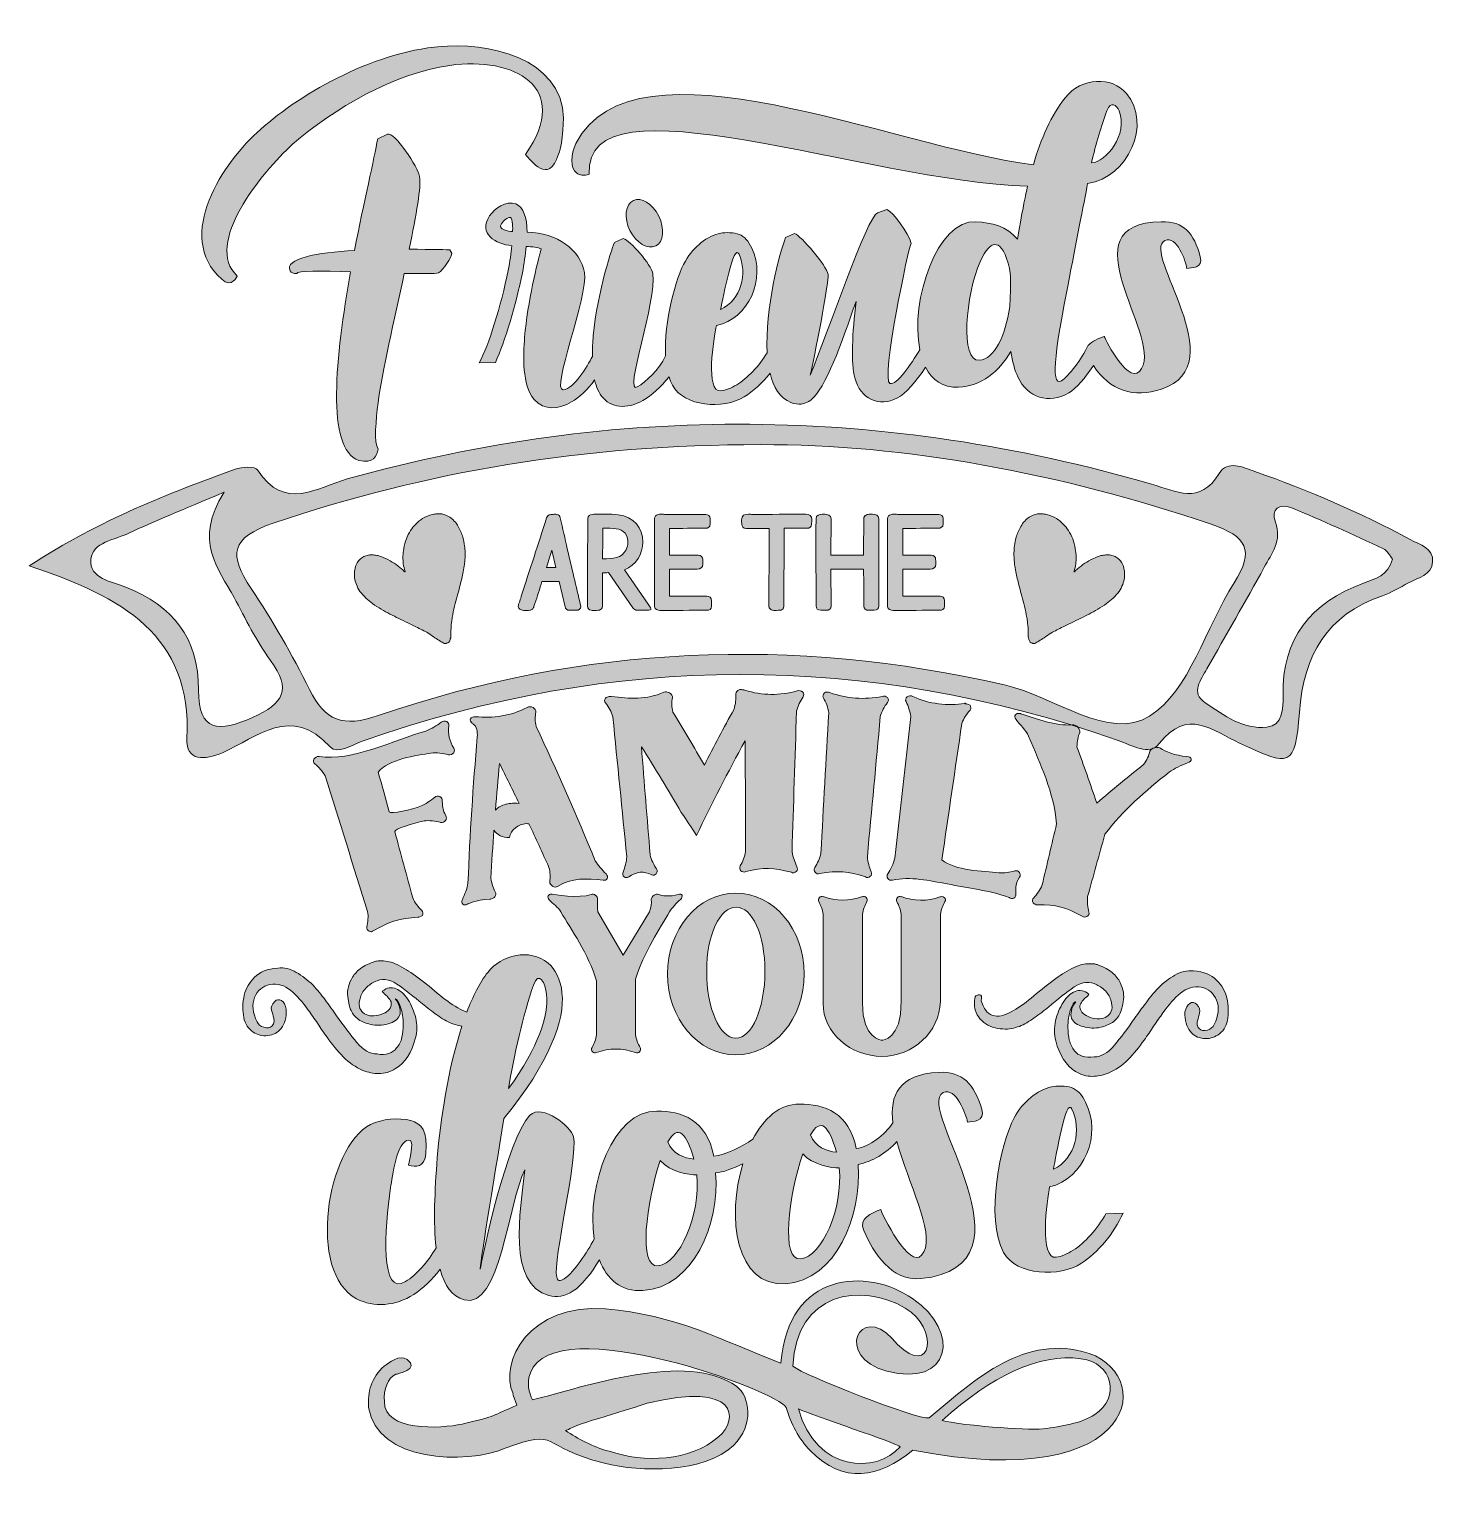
# Model space of a CAD drawing. Header units: inches. Extents: x 220 to 1273, y -1243 to -143.
import ezdxf

# ---------------------------------------------------------------- set-up
doc = ezdxf.new("R2010")
doc.units = ezdxf.units.IN
doc.header["$MEASUREMENT"] = 0
doc.layers.add('Layer 1', color=7, linetype='Continuous')

# ---------------------------------------------------------------- blocks, each defined once
blk = doc.blocks.new('block 3')
at = {"layer": 'Layer 1', "true_color": 0x27262e}
h = blk.add_hatch(color=250, dxfattribs=at)
h.dxf.hatch_style = 2
edge = h.paths.add_edge_path()
edge.add_spline(control_points=[(597.4, -1170.8), (636.1, -1161.1), (713.1, -1133.8), (750.3, -1160.6), (760.4, -1168.3), (763.6, -1189.3), (748.1, -1204.9), (725.9, -1226), (678.5, -1225.1), (651.2, -1218.3), (600.8, -1205.7), (618.7, -1191.4), (576.9, -1207), (547.2, -1219.7), (480.3, -1217.4), (474.4, -1176.5), (473.4, -1165.1), (476.6, -1153.5), (486.1, -1145.6), (489.5, -1142.8), (497.9, -1136.4), (503.2, -1140.5), (513.8, -1147.8), (494.9, -1151.6), (494.9, -1151.6), (488.9, -1154.2), (485.5, -1163.1), (486.2, -1172), (486.1, -1194.7), (528.1, -1192.5), (544.5, -1188.9), (572, -1182.8), (566.3, -1182.8), (585.6, -1174.8), (585.6, -1174.8), (582.7, -1167.3), (582.7, -1167.3), (582.8, -1166.8), (582.3, -1166.7), (582.8, -1166.3), (571.7, -1142.5), (595.1, -1098.2), (652, -1102.6), (704.3, -1106.6), (739.6, -1126.5), (783.5, -1143.2), (789, -1074.5), (848.2, -1071.3), (882.2, -1094.8), (919.5, -1120), (910.3, -1162), (863, -1149.2), (823.2, -1138.7), (843.1, -1098.2), (866.9, -1124.8), (866.9, -1124.8), (871.1, -1129.3), (871.1, -1129.3), (897.1, -1154.6), (902.3, -1116.8), (876.8, -1102), (843.6, -1082.3), (794.8, -1090), (792.6, -1145.6), (800.2, -1152), (885.8, -1186), (894.8, -1184.3), (925.7, -1158.4), (963.2, -1122.7), (1009.6, -1134.4), (1066.2, -1148.1), (1055.5, -1242.6), (882.6, -1208.5), (856.9, -1229.3), (830.5, -1234.5), (805.6, -1208.8), (797.1, -1200.3), (791, -1188.3), (787.5, -1176.6), (782, -1164.2), (614.3, -1102.6), (595.7, -1150.5), (593, -1157.9), (594.3, -1165.3), (597.4, -1170.8)], knot_values=[0, 0, 0, 0, 1, 1, 1, 2, 2, 2, 3, 3, 3, 4, 4, 4, 5, 5, 5, 6, 6, 6, 7, 7, 7, 8, 8, 8, 9, 9, 9, 10, 10, 10, 11, 11, 11, 12, 12, 12, 13, 13, 13, 14, 14, 14, 15, 15, 15, 16, 16, 16, 17, 17, 17, 18, 18, 18, 19, 19, 19, 20, 20, 20, 21, 21, 21, 22, 22, 22, 23, 23, 23, 24, 24, 24, 25, 25, 25, 26, 26, 26, 27, 27, 27, 28, 28, 28, 28], degree=3, periodic=1)
edge = h.paths.add_edge_path()
edge.add_spline(control_points=[(622.1, -1193.8), (631.3, -1199.8), (642.1, -1206.1), (654.7, -1209.3), (680.7, -1218), (715.4, -1217.2), (736.8, -1198.6), (752.1, -1185.1), (751.7, -1156.6), (683.4, -1173.3), (672.8, -1177), (629.2, -1189.3), (624.2, -1193), (624.2, -1193), (622.1, -1193.8), (622.1, -1193.8)], knot_values=[0, 0, 0, 0, 1, 1, 1, 2, 2, 2, 3, 3, 3, 4, 4, 4, 5, 5, 5, 5], degree=3, periodic=1)
edge = h.paths.add_edge_path()
edge.add_spline(control_points=[(873, -1206), (870.7, -1203.2), (807.6, -1182.7), (796.7, -1177.5), (810.2, -1225.3), (855.1, -1226.5), (873, -1206)], knot_values=[0, 0, 0, 0, 1, 1, 1, 2, 2, 2, 2], degree=3, periodic=1)
edge = h.paths.add_edge_path()
edge.add_spline(control_points=[(904.4, -1186.3), (918.5, -1189.7), (966.2, -1193.8), (980.3, -1192.5), (993.9, -1190.7), (1008.6, -1188.5), (1019, -1181.8), (1038.3, -1169.2), (1032.6, -1142.8), (1008.6, -1139.9), (976.9, -1135.9), (941.7, -1152.7), (904.4, -1186.3)], knot_values=[0, 0, 0, 0, 1, 1, 1, 2, 2, 2, 3, 3, 3, 4, 4, 4, 4], degree=3, periodic=1)
at = {"layer": 'Layer 1', "lineweight": 0}
for points, knots in [([(597.4, -1170.8), (636.1, -1161.1), (713.1, -1133.8), (750.3, -1160.6), (760.4, -1168.3), (763.6, -1189.3), (748.1, -1204.9), (725.9, -1226), (678.5, -1225.1), (651.2, -1218.3), (600.8, -1205.7), (618.7, -1191.4), (576.9, -1207), (547.2, -1219.7), (480.3, -1217.4), (474.4, -1176.5), (473.4, -1165.1), (476.6, -1153.5), (486.1, -1145.6), (489.5, -1142.8), (497.9, -1136.4), (503.2, -1140.5), (513.8, -1147.8), (494.9, -1151.6), (494.9, -1151.6), (488.9, -1154.2), (485.5, -1163.1), (486.2, -1172), (486.1, -1194.7), (528.1, -1192.5), (544.5, -1188.9), (572, -1182.8), (566.3, -1182.8), (585.6, -1174.8), (585.6, -1174.8), (582.7, -1167.3), (582.7, -1167.3), (582.8, -1166.8), (582.3, -1166.7), (582.8, -1166.3), (571.7, -1142.5), (595.1, -1098.2), (652, -1102.6), (704.3, -1106.6), (739.6, -1126.5), (783.5, -1143.2), (789, -1074.5), (848.2, -1071.3), (882.2, -1094.8), (919.5, -1120), (910.3, -1162), (863, -1149.2), (823.2, -1138.7), (843.1, -1098.2), (866.9, -1124.8), (866.9, -1124.8), (871.1, -1129.3), (871.1, -1129.3), (897.1, -1154.6), (902.3, -1116.8), (876.8, -1102), (843.6, -1082.3), (794.8, -1090), (792.6, -1145.6), (800.2, -1152), (885.8, -1186), (894.8, -1184.3), (925.7, -1158.4), (963.2, -1122.7), (1009.6, -1134.4), (1066.2, -1148.1), (1055.5, -1242.6), (882.6, -1208.5), (856.9, -1229.3), (830.5, -1234.5), (805.6, -1208.8), (797.1, -1200.3), (791, -1188.3), (787.5, -1176.6), (782, -1164.2), (614.3, -1102.6), (595.7, -1150.5), (593, -1157.9), (594.3, -1165.3), (597.4, -1170.8)], [0, 0, 0, 0, 1, 1, 1, 2, 2, 2, 3, 3, 3, 4, 4, 4, 5, 5, 5, 6, 6, 6, 7, 7, 7, 8, 8, 8, 9, 9, 9, 10, 10, 10, 11, 11, 11, 12, 12, 12, 13, 13, 13, 14, 14, 14, 15, 15, 15, 16, 16, 16, 17, 17, 17, 18, 18, 18, 19, 19, 19, 20, 20, 20, 21, 21, 21, 22, 22, 22, 23, 23, 23, 24, 24, 24, 25, 25, 25, 26, 26, 26, 27, 27, 27, 28, 28, 28, 28]), ([(904.4, -1186.3), (918.5, -1189.7), (966.2, -1193.8), (980.3, -1192.5), (993.9, -1190.7), (1008.6, -1188.5), (1019, -1181.8), (1038.3, -1169.2), (1032.6, -1142.8), (1008.6, -1139.9), (976.9, -1135.9), (941.7, -1152.7), (904.4, -1186.3)], [0, 0, 0, 0, 1, 1, 1, 2, 2, 2, 3, 3, 3, 4, 4, 4, 4]), ([(622.1, -1193.8), (631.3, -1199.8), (642.1, -1206.1), (654.7, -1209.3), (680.7, -1218), (715.4, -1217.2), (736.8, -1198.6), (752.1, -1185.1), (751.7, -1156.6), (683.4, -1173.3), (672.8, -1177), (629.2, -1189.3), (624.2, -1193), (624.2, -1193), (622.1, -1193.8), (622.1, -1193.8)], [0, 0, 0, 0, 1, 1, 1, 2, 2, 2, 3, 3, 3, 4, 4, 4, 5, 5, 5, 5]), ([(873, -1206), (870.7, -1203.2), (807.6, -1182.7), (796.7, -1177.5), (810.2, -1225.3), (855.1, -1226.5), (873, -1206)], [0, 0, 0, 0, 1, 1, 1, 2, 2, 2, 2])]:
    blk.add_open_spline(points, degree=3, knots=knots, dxfattribs=at)
blk = doc.blocks.new('block 4')
at = {"layer": 'Layer 1', "true_color": 0x27262e}
h = blk.add_hatch(color=250, dxfattribs=at)
h.dxf.hatch_style = 2
edge = h.paths.add_edge_path()
edge.add_spline(control_points=[(592.1, -237), (595.7, -240.8), (609.3, -260.4), (616.9, -236.8), (618.6, -231.8), (619.5, -225.8), (620.1, -218.7), (626.1, -168.9), (572.6, -153.7), (533.6, -155.6), (481.2, -158.1), (424.4, -190.2), (393.4, -218.1), (365.6, -242.1), (328.1, -298.2), (364.2, -330.5), (371.8, -337.8), (375.9, -328.1), (375.9, -328.1), (350.2, -304.2), (394.1, -250.4), (417.4, -229.3), (448.1, -202.4), (494, -175.9), (535.4, -170.1), (583.1, -163.4), (627.2, -185.9), (592.1, -237)], knot_values=[0, 0, 0, 0, 1, 1, 1, 2, 2, 2, 3, 3, 3, 4, 4, 4, 5, 5, 5, 6, 6, 6, 7, 7, 7, 8, 8, 8, 9, 9, 9, 9], degree=3, periodic=1)
h = blk.add_hatch(color=250, dxfattribs=at)
h.dxf.hatch_style = 2
edge = h.paths.add_edge_path()
edge.add_spline(control_points=[(1071.6, -301.4), (1080.4, -297.3), (1087.2, -317), (1088, -322.3), (1091.2, -321.9), (1100.4, -322.4), (1098.1, -313.6), (1093.2, -296), (1085.9, -286.9), (1068.8, -287.3), (996.2, -288.8), (1068.8, -371.3), (1054.1, -397.5), (1045.6, -412.6), (1027.1, -376.5), (1026, -373.3), (1021.9, -374.9), (1016.8, -376.8), (1014.3, -379.9), (1014.3, -379.9), (1014, -379.9), (1014, -379.9), (1008.9, -390.7), (999.6, -402.9), (994, -406.6), (984.6, -412.8), (990.9, -374.7), (998.9, -334.5), (1004.7, -304.6), (1010.7, -273.6), (1013.6, -258.6), (1044, -254.1), (1062, -214), (1042.7, -191.3), (1031.8, -178.1), (1009.1, -178.9), (996.7, -194.4), (986.3, -207.4), (978.5, -225.3), (972.9, -244.6), (868.7, -231.9), (672.8, -143.1), (629.9, -228.8), (625.8, -236.6), (625.3, -247.3), (630.4, -250.7), (632.5, -252.5), (635.7, -253.1), (639.9, -251.6), (634.8, -175.1), (848.3, -257.5), (968.6, -260.6), (967, -267.8), (965.4, -274.5), (960.9, -300.5), (953.3, -290.4), (941.5, -288.2), (929.8, -287.4), (900.9, -285.5), (880.3, -346.2), (887.7, -383.4), (881.1, -394.2), (870.5, -410.2), (865.3, -408.6), (858.2, -406.3), (879.8, -304.4), (881.2, -303.6), (879.6, -296.2), (867.9, -280.1), (862.9, -278.1), (862.9, -278.1), (855.9, -280.7), (855.9, -280.7), (848.5, -283), (818.4, -371.6), (805.6, -402.4), (808.5, -390.6), (819.7, -332.2), (818.9, -326.9), (817.7, -319.9), (798.8, -297.9), (793.8, -296.2), (793.8, -296.2), (787.1, -299.2), (787.1, -299.2), (782.7, -309.9), (771.5, -352.9), (773.3, -385.6), (767.1, -395.8), (758.6, -404.6), (750.4, -409.6), (746.2, -412.2), (742, -413.7), (738.4, -414.1), (726.8, -415.8), (733, -374.1), (735.3, -365.2), (759.3, -360.5), (772.8, -329.7), (761.7, -307.2), (759.5, -301.9), (756.2, -298.5), (752.3, -296.8), (748.7, -295.4), (742, -295.2), (738.4, -296), (728.5, -298), (718.4, -305.6), (711.9, -316.8), (704.7, -329.5), (695.6, -362.2), (697.1, -388), (691.8, -398.8), (682.3, -407.3), (675.9, -411.2), (665.1, -418.1), (690.9, -345.2), (687.6, -326.5), (686.4, -319.4), (670.4, -301.3), (665.4, -300), (665.4, -300), (658.8, -303), (658.8, -303), (658.1, -303), (645.7, -340.2), (642.9, -372.8), (642.5, -377.4), (642.2, -382.8), (642.2, -388.3), (638.2, -396.1), (628.6, -412.5), (620.3, -413.4), (610.7, -414.3), (639.4, -342.8), (636.2, -325.5), (633.3, -308.5), (615.7, -295.7), (593.3, -295.1), (593.1, -284.2), (590.5, -276.4), (584.7, -274), (577.6, -271.4), (568.8, -277.2), (565.1, -283), (556.1, -296.3), (569.8, -304.2), (581.8, -305.3), (581.3, -311), (580.3, -317.1), (579, -323.8), (573.9, -350.2), (564.3, -380.2), (557.4, -393.1), (557.4, -393.1), (569.5, -392.8), (569.5, -392.8), (576.6, -377.1), (584.9, -349.9), (589.7, -325.7), (591, -319), (591.9, -312.2), (592.5, -305.8), (597.1, -306.1), (601.4, -306.7), (603.9, -307.7), (600.9, -318), (593.7, -347.3), (591.4, -373.9), (590.3, -387.8), (589.4, -409.8), (598.5, -420.6), (606.1, -429.3), (617.1, -428), (626.5, -422.5), (632.6, -419), (638.7, -413.1), (643.9, -406), (645.1, -411.2), (647.1, -416), (650.2, -419.5), (657.9, -428.2), (671, -426.9), (680.1, -421.4), (686.5, -417.6), (693.7, -411.4), (699.7, -403.6), (700.4, -405.9), (701.2, -408), (702.2, -409.9), (710.7, -426), (740.5, -428.3), (755.9, -418.7), (762.8, -414.5), (769.5, -408.4), (775.4, -401), (777.9, -411.6), (782.8, -419.7), (791.1, -422.9), (796.1, -425), (801.8, -424.5), (806.3, -420.8), (816.8, -412.8), (829.2, -378.5), (839.9, -347.1), (837.2, -370.5), (835.9, -394), (839, -404.5), (843.2, -420.1), (857.2, -426.9), (870.9, -419.5), (876.8, -416.5), (885.3, -406.7), (892.1, -396.5), (896.9, -406.1), (904.9, -412), (916.8, -411.4), (933.8, -410.7), (947.1, -399.8), (956, -384.7), (957.2, -392.1), (958.7, -398.5), (961.3, -403.7), (968.4, -419.2), (984.5, -424.5), (999.5, -415.7), (1004.9, -412.7), (1012.1, -404.2), (1017.9, -395.1), (1030.2, -414.4), (1048.2, -419.6), (1069, -412.8), (1124.3, -394.6), (1053, -310.3), (1071.6, -301.4)], knot_values=[0, 0, 0, 0, 1, 1, 1, 2, 2, 2, 3, 3, 3, 4, 4, 4, 5, 5, 5, 6, 6, 6, 7, 7, 7, 8, 8, 8, 9, 9, 9, 10, 10, 10, 11, 11, 11, 12, 12, 12, 13, 13, 13, 14, 14, 14, 15, 15, 15, 16, 16, 16, 17, 17, 17, 18, 18, 18, 19, 19, 19, 20, 20, 20, 21, 21, 21, 22, 22, 22, 23, 23, 23, 24, 24, 24, 25, 25, 25, 26, 26, 26, 27, 27, 27, 28, 28, 28, 29, 29, 29, 30, 30, 30, 31, 31, 31, 32, 32, 32, 33, 33, 33, 34, 34, 34, 35, 35, 35, 36, 36, 36, 37, 37, 37, 38, 38, 38, 39, 39, 39, 40, 40, 40, 41, 41, 41, 42, 42, 42, 43, 43, 43, 44, 44, 44, 45, 45, 45, 46, 46, 46, 47, 47, 47, 48, 48, 48, 49, 49, 49, 50, 50, 50, 51, 51, 51, 52, 52, 52, 53, 53, 53, 54, 54, 54, 55, 55, 55, 56, 56, 56, 57, 57, 57, 58, 58, 58, 59, 59, 59, 60, 60, 60, 61, 61, 61, 62, 62, 62, 63, 63, 63, 64, 64, 64, 65, 65, 65, 66, 66, 66, 67, 67, 67, 68, 68, 68, 69, 69, 69, 70, 70, 70, 71, 71, 71, 72, 72, 72, 73, 73, 73, 74, 74, 74, 75, 75, 75, 76, 76, 76, 77, 77, 77, 78, 78, 78, 78], degree=3, periodic=1)
edge = h.paths.add_edge_path()
edge.add_spline(control_points=[(1028.1, -204.1), (1031.1, -196.5), (1035.1, -199.6), (1037.3, -204.2), (1044.1, -222.2), (1027.5, -242.4), (1016.5, -243.3), (1019.7, -229.1), (1024.1, -215.1), (1028.1, -204.1)], knot_values=[0, 0, 0, 0, 1, 1, 1, 2, 2, 2, 3, 3, 3, 3], degree=3, periodic=1)
edge = h.paths.add_edge_path()
edge.add_spline(control_points=[(752.2, -311.7), (758.6, -325.7), (754, -346), (738.2, -353.1), (740.5, -344.2), (748.1, -302.5), (752.2, -311.7)], knot_values=[0, 0, 0, 0, 1, 1, 1, 2, 2, 2, 2], degree=3, periodic=1)
edge = h.paths.add_edge_path()
edge.add_spline(control_points=[(582.3, -294.7), (579.5, -294.4), (571, -293.5), (574, -288.8), (575.8, -286.3), (578.6, -284.1), (580.7, -284.1), (582.5, -285.1), (582.6, -292.9), (582.3, -294.7)], knot_values=[0, 0, 0, 0, 1, 1, 1, 2, 2, 2, 3, 3, 3, 3], degree=3, periodic=1)
edge = h.paths.add_edge_path()
edge.add_spline(control_points=[(955.3, -351), (951.5, -373.4), (944, -390.3), (932.3, -391.2), (917.8, -392.6), (922.1, -341.8), (932.9, -317.4), (941, -299.2), (949.6, -299.7), (955, -322.3), (955.8, -326.9), (956.3, -331.5), (955.3, -351)], knot_values=[0, 0, 0, 0, 1, 1, 1, 2, 2, 2, 3, 3, 3, 4, 4, 4, 4], degree=3, periodic=1)
h = blk.add_hatch(color=250, dxfattribs=at)
h.dxf.hatch_style = 2
edge = h.paths.add_edge_path()
edge.add_spline(control_points=[(504.9, -308), (510.1, -282), (513.9, -260.6), (512.6, -253.6), (511.8, -246.8), (493.5, -219.2), (488.6, -221.8), (488.6, -221.8), (481.2, -225.1), (481.2, -225.1), (478.7, -239.7), (470.8, -272.5), (463.8, -308.9), (435.8, -310.5), (411.1, -314.9), (415.5, -324.1), (416.3, -325.5), (418.1, -326.5), (420.5, -326.1), (420.5, -324), (439.3, -324.3), (460.9, -324.9), (449.5, -388.3), (442.1, -458), (467.1, -466.3), (478.2, -468.9), (480.2, -463.2), (481.5, -457.8), (478.2, -452.9), (479.9, -435.9), (481.5, -423.1), (484.5, -400.3), (493.6, -361.1), (501.1, -326.2), (514.2, -326.3), (524.1, -326.4), (526.9, -325.6), (530.1, -323.8), (537, -313.7), (536.9, -310.9), (536.9, -310.9), (535.4, -308.4), (535.4, -308.4), (535.1, -308.4), (522, -308), (504.9, -308)], knot_values=[0, 0, 0, 0, 1, 1, 1, 2, 2, 2, 3, 3, 3, 4, 4, 4, 5, 5, 5, 6, 6, 6, 7, 7, 7, 8, 8, 8, 9, 9, 9, 10, 10, 10, 11, 11, 11, 12, 12, 12, 13, 13, 13, 14, 14, 14, 15, 15, 15, 15], degree=3, periodic=1)
h = blk.add_hatch(color=250, dxfattribs=at)
h.dxf.hatch_style = 2
edge = h.paths.add_edge_path()
edge.add_spline(control_points=[(689.7, -305.5), (695.6, -302.6), (696.5, -292.6), (692, -283.1), (687.2, -273.7), (678.6, -268.5), (673, -271.5), (666.7, -274.4), (665.8, -284.4), (670.3, -293.9), (675.1, -303.4), (683.7, -308.5), (689.7, -305.5)], knot_values=[0, 0, 0, 0, 1, 1, 1, 2, 2, 2, 3, 3, 3, 4, 4, 4, 4], degree=3, periodic=1)
at = {"layer": 'Layer 1', "lineweight": 0}
for points, knots in [([(592.1, -237), (595.7, -240.8), (609.3, -260.4), (616.9, -236.8), (618.6, -231.8), (619.5, -225.8), (620.1, -218.7), (626.1, -168.9), (572.6, -153.7), (533.6, -155.6), (481.2, -158.1), (424.4, -190.2), (393.4, -218.1), (365.6, -242.1), (328.1, -298.2), (364.2, -330.5), (371.8, -337.8), (375.9, -328.1), (375.9, -328.1), (350.2, -304.2), (394.1, -250.4), (417.4, -229.3), (448.1, -202.4), (494, -175.9), (535.4, -170.1), (583.1, -163.4), (627.2, -185.9), (592.1, -237)], [0, 0, 0, 0, 1, 1, 1, 2, 2, 2, 3, 3, 3, 4, 4, 4, 5, 5, 5, 6, 6, 6, 7, 7, 7, 8, 8, 8, 9, 9, 9, 9]), ([(1071.6, -301.4), (1080.4, -297.3), (1087.2, -317), (1088, -322.3), (1091.2, -321.9), (1100.4, -322.4), (1098.1, -313.6), (1093.2, -296), (1085.9, -286.9), (1068.8, -287.3), (996.2, -288.8), (1068.8, -371.3), (1054.1, -397.5), (1045.6, -412.6), (1027.1, -376.5), (1026, -373.3), (1021.9, -374.9), (1016.8, -376.8), (1014.3, -379.9), (1014.3, -379.9), (1014, -379.9), (1014, -379.9), (1008.9, -390.7), (999.6, -402.9), (994, -406.6), (984.6, -412.8), (990.9, -374.7), (998.9, -334.5), (1004.7, -304.6), (1010.7, -273.6), (1013.6, -258.6), (1044, -254.1), (1062, -214), (1042.7, -191.3), (1031.8, -178.1), (1009.1, -178.9), (996.7, -194.4), (986.3, -207.4), (978.5, -225.3), (972.9, -244.6), (868.7, -231.9), (672.8, -143.1), (629.9, -228.8), (625.8, -236.6), (625.3, -247.3), (630.4, -250.7), (632.5, -252.5), (635.7, -253.1), (639.9, -251.6), (634.8, -175.1), (848.3, -257.5), (968.6, -260.6), (967, -267.8), (965.4, -274.5), (960.9, -300.5), (953.3, -290.4), (941.5, -288.2), (929.8, -287.4), (900.9, -285.5), (880.3, -346.2), (887.7, -383.4), (881.1, -394.2), (870.5, -410.2), (865.3, -408.6), (858.2, -406.3), (879.8, -304.4), (881.2, -303.6), (879.6, -296.2), (867.9, -280.1), (862.9, -278.1), (862.9, -278.1), (855.9, -280.7), (855.9, -280.7), (848.5, -283), (818.4, -371.6), (805.6, -402.4), (808.5, -390.6), (819.7, -332.2), (818.9, -326.9), (817.7, -319.9), (798.8, -297.9), (793.8, -296.2), (793.8, -296.2), (787.1, -299.2), (787.1, -299.2), (782.7, -309.9), (771.5, -352.9), (773.3, -385.6), (767.1, -395.8), (758.6, -404.6), (750.4, -409.6), (746.2, -412.2), (742, -413.7), (738.4, -414.1), (726.8, -415.8), (733, -374.1), (735.3, -365.2), (759.3, -360.5), (772.8, -329.7), (761.7, -307.2), (759.5, -301.9), (756.2, -298.5), (752.3, -296.8), (748.7, -295.4), (742, -295.2), (738.4, -296), (728.5, -298), (718.4, -305.6), (711.9, -316.8), (704.7, -329.5), (695.6, -362.2), (697.1, -388), (691.8, -398.8), (682.3, -407.3), (675.9, -411.2), (665.1, -418.1), (690.9, -345.2), (687.6, -326.5), (686.4, -319.4), (670.4, -301.3), (665.4, -300), (665.4, -300), (658.8, -303), (658.8, -303), (658.1, -303), (645.7, -340.2), (642.9, -372.8), (642.5, -377.4), (642.2, -382.8), (642.2, -388.3), (638.2, -396.1), (628.6, -412.5), (620.3, -413.4), (610.7, -414.3), (639.4, -342.8), (636.2, -325.5), (633.3, -308.5), (615.7, -295.7), (593.3, -295.1), (593.1, -284.2), (590.5, -276.4), (584.7, -274), (577.6, -271.4), (568.8, -277.2), (565.1, -283), (556.1, -296.3), (569.8, -304.2), (581.8, -305.3), (581.3, -311), (580.3, -317.1), (579, -323.8), (573.9, -350.2), (564.3, -380.2), (557.4, -393.1), (557.4, -393.1), (569.5, -392.8), (569.5, -392.8), (576.6, -377.1), (584.9, -349.9), (589.7, -325.7), (591, -319), (591.9, -312.2), (592.5, -305.8), (597.1, -306.1), (601.4, -306.7), (603.9, -307.7), (600.9, -318), (593.7, -347.3), (591.4, -373.9), (590.3, -387.8), (589.4, -409.8), (598.5, -420.6), (606.1, -429.3), (617.1, -428), (626.5, -422.5), (632.6, -419), (638.7, -413.1), (643.9, -406), (645.1, -411.2), (647.1, -416), (650.2, -419.5), (657.9, -428.2), (671, -426.9), (680.1, -421.4), (686.5, -417.6), (693.7, -411.4), (699.7, -403.6), (700.4, -405.9), (701.2, -408), (702.2, -409.9), (710.7, -426), (740.5, -428.3), (755.9, -418.7), (762.8, -414.5), (769.5, -408.4), (775.4, -401), (777.9, -411.6), (782.8, -419.7), (791.1, -422.9), (796.1, -425), (801.8, -424.5), (806.3, -420.8), (816.8, -412.8), (829.2, -378.5), (839.9, -347.1), (837.2, -370.5), (835.9, -394), (839, -404.5), (843.2, -420.1), (857.2, -426.9), (870.9, -419.5), (876.8, -416.5), (885.3, -406.7), (892.1, -396.5), (896.9, -406.1), (904.9, -412), (916.8, -411.4), (933.8, -410.7), (947.1, -399.8), (956, -384.7), (957.2, -392.1), (958.7, -398.5), (961.3, -403.7), (968.4, -419.2), (984.5, -424.5), (999.5, -415.7), (1004.9, -412.7), (1012.1, -404.2), (1017.9, -395.1), (1030.2, -414.4), (1048.2, -419.6), (1069, -412.8), (1124.3, -394.6), (1053, -310.3), (1071.6, -301.4)], [0, 0, 0, 0, 1, 1, 1, 2, 2, 2, 3, 3, 3, 4, 4, 4, 5, 5, 5, 6, 6, 6, 7, 7, 7, 8, 8, 8, 9, 9, 9, 10, 10, 10, 11, 11, 11, 12, 12, 12, 13, 13, 13, 14, 14, 14, 15, 15, 15, 16, 16, 16, 17, 17, 17, 18, 18, 18, 19, 19, 19, 20, 20, 20, 21, 21, 21, 22, 22, 22, 23, 23, 23, 24, 24, 24, 25, 25, 25, 26, 26, 26, 27, 27, 27, 28, 28, 28, 29, 29, 29, 30, 30, 30, 31, 31, 31, 32, 32, 32, 33, 33, 33, 34, 34, 34, 35, 35, 35, 36, 36, 36, 37, 37, 37, 38, 38, 38, 39, 39, 39, 40, 40, 40, 41, 41, 41, 42, 42, 42, 43, 43, 43, 44, 44, 44, 45, 45, 45, 46, 46, 46, 47, 47, 47, 48, 48, 48, 49, 49, 49, 50, 50, 50, 51, 51, 51, 52, 52, 52, 53, 53, 53, 54, 54, 54, 55, 55, 55, 56, 56, 56, 57, 57, 57, 58, 58, 58, 59, 59, 59, 60, 60, 60, 61, 61, 61, 62, 62, 62, 63, 63, 63, 64, 64, 64, 65, 65, 65, 66, 66, 66, 67, 67, 67, 68, 68, 68, 69, 69, 69, 70, 70, 70, 71, 71, 71, 72, 72, 72, 73, 73, 73, 74, 74, 74, 75, 75, 75, 76, 76, 76, 77, 77, 77, 78, 78, 78, 78]), ([(1028.1, -204.1), (1031.1, -196.5), (1035.1, -199.6), (1037.3, -204.2), (1044.1, -222.2), (1027.5, -242.4), (1016.5, -243.3), (1019.7, -229.1), (1024.1, -215.1), (1028.1, -204.1)], [0, 0, 0, 0, 1, 1, 1, 2, 2, 2, 3, 3, 3, 3]), ([(504.9, -308), (510.1, -282), (513.9, -260.6), (512.6, -253.6), (511.8, -246.8), (493.5, -219.2), (488.6, -221.8), (488.6, -221.8), (481.2, -225.1), (481.2, -225.1), (478.7, -239.7), (470.8, -272.5), (463.8, -308.9), (435.8, -310.5), (411.1, -314.9), (415.5, -324.1), (416.3, -325.5), (418.1, -326.5), (420.5, -326.1), (420.5, -324), (439.3, -324.3), (460.9, -324.9), (449.5, -388.3), (442.1, -458), (467.1, -466.3), (478.2, -468.9), (480.2, -463.2), (481.5, -457.8), (478.2, -452.9), (479.9, -435.9), (481.5, -423.1), (484.5, -400.3), (493.6, -361.1), (501.1, -326.2), (514.2, -326.3), (524.1, -326.4), (526.9, -325.6), (530.1, -323.8), (537, -313.7), (536.9, -310.9), (536.9, -310.9), (535.4, -308.4), (535.4, -308.4), (535.1, -308.4), (522, -308), (504.9, -308)], [0, 0, 0, 0, 1, 1, 1, 2, 2, 2, 3, 3, 3, 4, 4, 4, 5, 5, 5, 6, 6, 6, 7, 7, 7, 8, 8, 8, 9, 9, 9, 10, 10, 10, 11, 11, 11, 12, 12, 12, 13, 13, 13, 14, 14, 14, 15, 15, 15, 15]), ([(689.7, -305.5), (695.6, -302.6), (696.5, -292.6), (692, -283.1), (687.2, -273.7), (678.6, -268.5), (673, -271.5), (666.7, -274.4), (665.8, -284.4), (670.3, -293.9), (675.1, -303.4), (683.7, -308.5), (689.7, -305.5)], [0, 0, 0, 0, 1, 1, 1, 2, 2, 2, 3, 3, 3, 4, 4, 4, 4]), ([(582.3, -294.7), (579.5, -294.4), (571, -293.5), (574, -288.8), (575.8, -286.3), (578.6, -284.1), (580.7, -284.1), (582.5, -285.1), (582.6, -292.9), (582.3, -294.7)], [0, 0, 0, 0, 1, 1, 1, 2, 2, 2, 3, 3, 3, 3]), ([(752.2, -311.7), (758.6, -325.7), (754, -346), (738.2, -353.1), (740.5, -344.2), (748.1, -302.5), (752.2, -311.7)], [0, 0, 0, 0, 1, 1, 1, 2, 2, 2, 2]), ([(955.3, -351), (951.5, -373.4), (944, -390.3), (932.3, -391.2), (917.8, -392.6), (922.1, -341.8), (932.9, -317.4), (941, -299.2), (949.6, -299.7), (955, -322.3), (955.8, -326.9), (956.3, -331.5), (955.3, -351)], [0, 0, 0, 0, 1, 1, 1, 2, 2, 2, 3, 3, 3, 4, 4, 4, 4])]:
    blk.add_open_spline(points, degree=3, knots=knots, dxfattribs=at)
blk = doc.blocks.new('block 5')
at = {"layer": 'Layer 1', "true_color": 0x27262e}
h = blk.add_hatch(color=250, dxfattribs=at)
h.dxf.hatch_style = 2
edge = h.paths.add_edge_path()
edge.add_spline(control_points=[(588.9, -568), (595.2, -548.4), (601.7, -528.9), (607.9, -509.3), (608.7, -506.8), (610.7, -506.8), (612.5, -506.8), (613, -506.8), (613.5, -506.7), (614, -506.7), (614.5, -506.7), (615.1, -506.8), (615.6, -506.8), (616.9, -507.2), (617.7, -508), (618.1, -509.5), (619.9, -517.2), (621.7, -524.9), (623.4, -532.7), (626.7, -546.7), (630, -560.8), (633.3, -574.9), (633.5, -575.5), (633.5, -575.7), (633.5, -575.9), (633.5, -577.6), (631.9, -578.7), (630.3, -578.7), (630.3, -578.7), (625.2, -578.7), (625.2, -578.7), (622.9, -578.7), (622, -577.6), (621.7, -576), (621.7, -576), (617.2, -557.1), (617.2, -557.1), (617.2, -557.1), (604.3, -557.1), (604.3, -557.1), (602.7, -562.5), (601, -568.4), (599, -573.7), (598.7, -574.8), (598.3, -575.6), (598.2, -576.3), (598, -576.6), (597.9, -576.9), (597.8, -577.1), (597.7, -577.6), (597.4, -577.7), (597.3, -577.8), (596.7, -578.3), (595.9, -578.6), (595.2, -578.7), (594.6, -578.8), (593.9, -578.8), (593.3, -578.8), (593.3, -578.8), (591.8, -578.8), (591.8, -578.8), (591.2, -578.8), (590.4, -578.8), (589.8, -578.6), (588.6, -578.5), (586.6, -577.9), (586.6, -575.9), (586.6, -575.6), (586.7, -575.4), (586.7, -575.1), (586.8, -574.9), (586.8, -574.6), (586.9, -574.2), (587.1, -573.6), (587.3, -572.7), (587.7, -571.9), (588.2, -570.2), (588.8, -568.6), (588.9, -568)], knot_values=[0, 0, 0, 0, 1, 1, 1, 2, 2, 2, 3, 3, 3, 4, 4, 4, 5, 5, 5, 6, 6, 6, 7, 7, 7, 8, 8, 8, 9, 9, 9, 10, 10, 10, 11, 11, 11, 12, 12, 12, 13, 13, 13, 14, 14, 14, 15, 15, 15, 16, 16, 16, 17, 17, 17, 18, 18, 18, 19, 19, 19, 20, 20, 20, 21, 21, 21, 22, 22, 22, 23, 23, 23, 24, 24, 24, 25, 25, 25, 26, 26, 26, 26], degree=3, periodic=1)
h.paths.add_polyline_path([(611.8, -533.7), (607.7, -546.6), (614.8, -546.6)])
h = blk.add_hatch(color=250, dxfattribs=at)
h.dxf.hatch_style = 2
edge = h.paths.add_edge_path()
edge.add_spline(control_points=[(684, -574), (687.2, -578.6), (687.3, -578.7), (681, -578.7), (681, -578.7), (676, -578.7), (676, -578.7), (674.2, -578.7), (673.4, -578.1), (672.5, -576.8), (672.5, -576.8), (654.2, -550.5), (654.2, -550.5), (652.8, -550.6), (651.3, -550.6), (649.8, -550.6), (649.7, -559), (649.7, -567.4), (649.7, -575.7), (649.7, -577.3), (648.7, -578.1), (647.5, -578.6), (646.1, -578.8), (644.5, -578.8), (643.1, -578.8), (643.1, -578.8), (642.8, -578.8), (642.8, -578.8), (642.3, -578.8), (641.7, -578.8), (641.2, -578.6), (639.7, -578.4), (638.5, -577.5), (638.5, -575.6), (638.5, -553.7), (638.7, -531.9), (638.7, -510), (638.7, -507.9), (640.3, -507), (642.1, -506.8), (643.6, -506.6), (645.2, -506.6), (646.8, -506.6), (646.8, -506.6), (652.2, -506.6), (652.2, -506.6), (655.3, -506.6), (658.5, -506.7), (661.5, -507.1), (673.3, -508.7), (680, -517), (680, -527.6), (680, -536.2), (675.2, -544.8), (666.2, -548.4), (666.2, -548.4), (684, -574), (684, -574)], knot_values=[0, 0, 0, 0, 1, 1, 1, 2, 2, 2, 3, 3, 3, 4, 4, 4, 5, 5, 5, 6, 6, 6, 7, 7, 7, 8, 8, 8, 9, 9, 9, 10, 10, 10, 11, 11, 11, 12, 12, 12, 13, 13, 13, 14, 14, 14, 15, 15, 15, 16, 16, 16, 17, 17, 17, 18, 18, 18, 19, 19, 19, 19], degree=3, periodic=1)
edge = h.paths.add_edge_path()
edge.add_spline(control_points=[(667.5, -533.3), (668.4, -531.6), (668.9, -529.6), (668.9, -527.6), (668.9, -525.9), (668.5, -524.2), (667.8, -522.7), (665.3, -517.3), (659.6, -517.2), (653.1, -517.2), (653.1, -517.2), (650, -517.2), (650, -517.2), (650, -524.8), (649.9, -532.4), (649.8, -540.1), (657.6, -540.1), (664.3, -539.8), (667.5, -533.3)], knot_values=[0, 0, 0, 0, 1, 1, 1, 2, 2, 2, 3, 3, 3, 4, 4, 4, 5, 5, 5, 6, 6, 6, 6], degree=3, periodic=1)
h = blk.add_hatch(color=250, dxfattribs=at)
h.dxf.hatch_style = 2
edge = h.paths.add_edge_path()
edge.add_spline(control_points=[(688.9, -509.8), (688.9, -508.3), (690, -507.4), (691, -507.1), (692, -506.7), (693.2, -506.7), (694, -506.7), (695, -506.7), (696.1, -506.8), (697.2, -506.8), (697.2, -506.8), (727.3, -506.8), (727.3, -506.8), (729.1, -506.8), (730.6, -508), (730.6, -509.8), (730.6, -509.8), (730.6, -514), (730.6, -514), (730.6, -516.4), (728.7, -517.2), (726.7, -517.2), (717.9, -517.2), (708.9, -517.3), (700.1, -517.3), (700.1, -517.3), (700.1, -537.3), (700.1, -537.3), (700.1, -537.3), (721.4, -537.3), (721.4, -537.3), (723.9, -537.4), (724.9, -538.8), (724.9, -540.7), (724.9, -541.8), (725, -543), (725, -544.2), (725, -546.7), (723.1, -547.9), (720.8, -547.9), (713.9, -547.9), (706.9, -547.9), (700.1, -547.8), (700.1, -547.8), (700.1, -568.2), (700.1, -568.2), (700.1, -568.2), (728.1, -568.1), (728.1, -568.1), (730.2, -568.1), (731.6, -569.4), (731.6, -571.3), (731.6, -571.3), (731.6, -575.5), (731.6, -575.5), (731.6, -577.9), (729.7, -578.7), (727.8, -578.7), (716.1, -578.7), (704.5, -578.8), (692.9, -578.8), (691.5, -578.8), (688.9, -578.3), (688.9, -575.8), (688.9, -575.8), (688.9, -509.8), (688.9, -509.8)], knot_values=[0, 0, 0, 0, 1, 1, 1, 2, 2, 2, 3, 3, 3, 4, 4, 4, 5, 5, 5, 6, 6, 6, 7, 7, 7, 8, 8, 8, 9, 9, 9, 10, 10, 10, 11, 11, 11, 12, 12, 12, 13, 13, 13, 14, 14, 14, 15, 15, 15, 16, 16, 16, 17, 17, 17, 18, 18, 18, 19, 19, 19, 20, 20, 20, 21, 21, 21, 22, 22, 22, 22], degree=3, periodic=1)
h = blk.add_hatch(color=250, dxfattribs=at)
h.dxf.hatch_style = 2
edge = h.paths.add_edge_path()
edge.add_spline(control_points=[(783.7, -578.6), (782.2, -578.7), (780.7, -578.8), (779.2, -578.8), (779.2, -578.8), (779, -578.8), (779, -578.8), (778.5, -578.8), (777.9, -578.8), (777.3, -578.6), (775.9, -578.4), (774.6, -577.5), (774.6, -575.6), (774.6, -556.1), (774.7, -536.7), (774.8, -517.3), (774.8, -517.3), (757.4, -517.3), (757.4, -517.3), (755.3, -517.3), (754.5, -515.6), (754.3, -514.3), (754.1, -513.2), (754.1, -512.2), (754.1, -511), (754.1, -507.3), (756.3, -506.7), (759.3, -506.7), (760.3, -506.7), (761.3, -506.8), (762.3, -506.8), (775.7, -506.8), (788.9, -506.7), (802.2, -506.7), (804.8, -506.7), (806.8, -507.7), (806.8, -510.6), (806.8, -511.8), (806.6, -512.9), (806.6, -514.2), (806.6, -516.2), (805.1, -517.2), (803.1, -517.2), (803.1, -517.2), (786.1, -517.2), (786.1, -517.2), (786, -536.7), (785.8, -556.2), (785.8, -575.7), (785.8, -577.3), (784.8, -578.1), (783.7, -578.6)], knot_values=[0, 0, 0, 0, 1, 1, 1, 2, 2, 2, 3, 3, 3, 4, 4, 4, 5, 5, 5, 6, 6, 6, 7, 7, 7, 8, 8, 8, 9, 9, 9, 10, 10, 10, 11, 11, 11, 12, 12, 12, 13, 13, 13, 14, 14, 14, 15, 15, 15, 16, 16, 16, 17, 17, 17, 17], degree=3, periodic=1)
h = blk.add_hatch(color=250, dxfattribs=at)
h.dxf.hatch_style = 2
edge = h.paths.add_edge_path()
edge.add_spline(control_points=[(857, -575.6), (857, -577.3), (855.8, -578.7), (853.6, -578.7), (853.6, -578.7), (849.3, -578.7), (849.3, -578.7), (847.3, -578.7), (845.7, -577.7), (845.7, -575.6), (845.7, -566.3), (845.7, -557.1), (845.6, -547.9), (845.6, -547.9), (821.1, -547.8), (821.1, -547.8), (821.1, -547.8), (821.2, -575.7), (821.2, -575.7), (821.2, -577.6), (819.6, -578.7), (817.8, -578.7), (817.8, -578.7), (813.6, -578.7), (813.6, -578.7), (811.1, -578.7), (810, -577.5), (810, -575.4), (810, -561), (809.8, -546.5), (809.8, -532), (809.8, -524.7), (809.9, -517.3), (809.9, -510), (809.9, -507.4), (812.6, -506.7), (814.6, -506.7), (814.6, -506.7), (816.4, -506.7), (816.4, -506.7), (818.6, -506.7), (821.2, -507.3), (821.2, -510.1), (821.2, -510.1), (821.1, -537.3), (821.1, -537.3), (821.1, -537.3), (845.6, -537.3), (845.6, -537.3), (845.6, -537.3), (845.6, -532.7), (845.6, -532.7), (845.6, -525.1), (845.7, -517.6), (845.7, -510), (845.7, -508.7), (846.5, -507.8), (847.5, -507.3), (848.5, -506.8), (849.6, -506.7), (850.5, -506.7), (850.5, -506.7), (852.2, -506.7), (852.2, -506.7), (854.5, -506.7), (857, -507.3), (857, -510.1), (857, -510.1), (857, -575.6), (857, -575.6)], knot_values=[0, 0, 0, 0, 1, 1, 1, 2, 2, 2, 3, 3, 3, 4, 4, 4, 5, 5, 5, 6, 6, 6, 7, 7, 7, 8, 8, 8, 9, 9, 9, 10, 10, 10, 11, 11, 11, 12, 12, 12, 13, 13, 13, 14, 14, 14, 15, 15, 15, 16, 16, 16, 17, 17, 17, 18, 18, 18, 19, 19, 19, 20, 20, 20, 21, 21, 21, 22, 22, 22, 23, 23, 23, 23], degree=3, periodic=1)
h = blk.add_hatch(color=250, dxfattribs=at)
h.dxf.hatch_style = 2
edge = h.paths.add_edge_path()
edge.add_spline(control_points=[(863.6, -509.8), (863.6, -508.3), (864.7, -507.4), (865.8, -507.1), (866.8, -506.7), (867.9, -506.7), (868.7, -506.7), (869.8, -506.7), (870.9, -506.8), (871.9, -506.8), (871.9, -506.8), (902, -506.8), (902, -506.8), (903.8, -506.8), (905.3, -508), (905.3, -509.8), (905.3, -509.8), (905.3, -514), (905.3, -514), (905.3, -516.4), (903.4, -517.2), (901.4, -517.2), (892.6, -517.2), (883.7, -517.3), (874.9, -517.3), (874.9, -517.3), (874.9, -537.3), (874.9, -537.3), (874.9, -537.3), (896.2, -537.3), (896.2, -537.3), (898.6, -537.4), (899.6, -538.8), (899.6, -540.7), (899.6, -541.8), (899.8, -543), (899.8, -544.2), (899.8, -546.7), (897.9, -547.9), (895.5, -547.9), (888.6, -547.9), (881.7, -547.9), (874.9, -547.8), (874.9, -547.8), (874.9, -568.2), (874.9, -568.2), (874.9, -568.2), (902.9, -568.1), (902.9, -568.1), (904.9, -568.1), (906.3, -569.4), (906.3, -571.3), (906.3, -571.3), (906.3, -575.5), (906.3, -575.5), (906.3, -577.9), (904.4, -578.7), (902.5, -578.7), (890.9, -578.7), (879.3, -578.8), (867.6, -578.8), (866.3, -578.8), (863.6, -578.3), (863.6, -575.8), (863.6, -575.8), (863.6, -509.8), (863.6, -509.8)], knot_values=[0, 0, 0, 0, 1, 1, 1, 2, 2, 2, 3, 3, 3, 4, 4, 4, 5, 5, 5, 6, 6, 6, 7, 7, 7, 8, 8, 8, 9, 9, 9, 10, 10, 10, 11, 11, 11, 12, 12, 12, 13, 13, 13, 14, 14, 14, 15, 15, 15, 16, 16, 16, 17, 17, 17, 18, 18, 18, 19, 19, 19, 20, 20, 20, 21, 21, 21, 22, 22, 22, 22], degree=3, periodic=1)
at = {"layer": 'Layer 1', "lineweight": 0}
blk.add_lwpolyline([(611.8, -533.7), (607.7, -546.6), (614.8, -546.6), (611.8, -533.7)], dxfattribs=at)
for points, knots in [([(588.9, -568), (595.2, -548.4), (601.7, -528.9), (607.9, -509.3), (608.7, -506.8), (610.7, -506.8), (612.5, -506.8), (613, -506.8), (613.5, -506.7), (614, -506.7), (614.5, -506.7), (615.1, -506.8), (615.6, -506.8), (616.9, -507.2), (617.7, -508), (618.1, -509.5), (619.9, -517.2), (621.7, -524.9), (623.4, -532.7), (626.7, -546.7), (630, -560.8), (633.3, -574.9), (633.5, -575.5), (633.5, -575.7), (633.5, -575.9), (633.5, -577.6), (631.9, -578.7), (630.3, -578.7), (630.3, -578.7), (625.2, -578.7), (625.2, -578.7), (622.9, -578.7), (622, -577.6), (621.7, -576), (621.7, -576), (617.2, -557.1), (617.2, -557.1), (617.2, -557.1), (604.3, -557.1), (604.3, -557.1), (602.7, -562.5), (601, -568.4), (599, -573.7), (598.7, -574.8), (598.3, -575.6), (598.2, -576.3), (598, -576.6), (597.9, -576.9), (597.8, -577.1), (597.7, -577.6), (597.4, -577.7), (597.3, -577.8), (596.7, -578.3), (595.9, -578.6), (595.2, -578.7), (594.6, -578.8), (593.9, -578.8), (593.3, -578.8), (593.3, -578.8), (591.8, -578.8), (591.8, -578.8), (591.2, -578.8), (590.4, -578.8), (589.8, -578.6), (588.6, -578.5), (586.6, -577.9), (586.6, -575.9), (586.6, -575.6), (586.7, -575.4), (586.7, -575.1), (586.8, -574.9), (586.8, -574.6), (586.9, -574.2), (587.1, -573.6), (587.3, -572.7), (587.7, -571.9), (588.2, -570.2), (588.8, -568.6), (588.9, -568)], [0, 0, 0, 0, 1, 1, 1, 2, 2, 2, 3, 3, 3, 4, 4, 4, 5, 5, 5, 6, 6, 6, 7, 7, 7, 8, 8, 8, 9, 9, 9, 10, 10, 10, 11, 11, 11, 12, 12, 12, 13, 13, 13, 14, 14, 14, 15, 15, 15, 16, 16, 16, 17, 17, 17, 18, 18, 18, 19, 19, 19, 20, 20, 20, 21, 21, 21, 22, 22, 22, 23, 23, 23, 24, 24, 24, 25, 25, 25, 26, 26, 26, 26]), ([(684, -574), (687.2, -578.6), (687.3, -578.7), (681, -578.7), (681, -578.7), (676, -578.7), (676, -578.7), (674.2, -578.7), (673.4, -578.1), (672.5, -576.8), (672.5, -576.8), (654.2, -550.5), (654.2, -550.5), (652.8, -550.6), (651.3, -550.6), (649.8, -550.6), (649.7, -559), (649.7, -567.4), (649.7, -575.7), (649.7, -577.3), (648.7, -578.1), (647.5, -578.6), (646.1, -578.8), (644.5, -578.8), (643.1, -578.8), (643.1, -578.8), (642.8, -578.8), (642.8, -578.8), (642.3, -578.8), (641.7, -578.8), (641.2, -578.6), (639.7, -578.4), (638.5, -577.5), (638.5, -575.6), (638.5, -553.7), (638.7, -531.9), (638.7, -510), (638.7, -507.9), (640.3, -507), (642.1, -506.8), (643.6, -506.6), (645.2, -506.6), (646.8, -506.6), (646.8, -506.6), (652.2, -506.6), (652.2, -506.6), (655.3, -506.6), (658.5, -506.7), (661.5, -507.1), (673.3, -508.7), (680, -517), (680, -527.6), (680, -536.2), (675.2, -544.8), (666.2, -548.4), (666.2, -548.4), (684, -574), (684, -574)], [0, 0, 0, 0, 1, 1, 1, 2, 2, 2, 3, 3, 3, 4, 4, 4, 5, 5, 5, 6, 6, 6, 7, 7, 7, 8, 8, 8, 9, 9, 9, 10, 10, 10, 11, 11, 11, 12, 12, 12, 13, 13, 13, 14, 14, 14, 15, 15, 15, 16, 16, 16, 17, 17, 17, 18, 18, 18, 19, 19, 19, 19]), ([(688.9, -509.8), (688.9, -508.3), (690, -507.4), (691, -507.1), (692, -506.7), (693.2, -506.7), (694, -506.7), (695, -506.7), (696.1, -506.8), (697.2, -506.8), (697.2, -506.8), (727.3, -506.8), (727.3, -506.8), (729.1, -506.8), (730.6, -508), (730.6, -509.8), (730.6, -509.8), (730.6, -514), (730.6, -514), (730.6, -516.4), (728.7, -517.2), (726.7, -517.2), (717.9, -517.2), (708.9, -517.3), (700.1, -517.3), (700.1, -517.3), (700.1, -537.3), (700.1, -537.3), (700.1, -537.3), (721.4, -537.3), (721.4, -537.3), (723.9, -537.4), (724.9, -538.8), (724.9, -540.7), (724.9, -541.8), (725, -543), (725, -544.2), (725, -546.7), (723.1, -547.9), (720.8, -547.9), (713.9, -547.9), (706.9, -547.9), (700.1, -547.8), (700.1, -547.8), (700.1, -568.2), (700.1, -568.2), (700.1, -568.2), (728.1, -568.1), (728.1, -568.1), (730.2, -568.1), (731.6, -569.4), (731.6, -571.3), (731.6, -571.3), (731.6, -575.5), (731.6, -575.5), (731.6, -577.9), (729.7, -578.7), (727.8, -578.7), (716.1, -578.7), (704.5, -578.8), (692.9, -578.8), (691.5, -578.8), (688.9, -578.3), (688.9, -575.8), (688.9, -575.8), (688.9, -509.8), (688.9, -509.8)], [0, 0, 0, 0, 1, 1, 1, 2, 2, 2, 3, 3, 3, 4, 4, 4, 5, 5, 5, 6, 6, 6, 7, 7, 7, 8, 8, 8, 9, 9, 9, 10, 10, 10, 11, 11, 11, 12, 12, 12, 13, 13, 13, 14, 14, 14, 15, 15, 15, 16, 16, 16, 17, 17, 17, 18, 18, 18, 19, 19, 19, 20, 20, 20, 21, 21, 21, 22, 22, 22, 22]), ([(783.7, -578.6), (782.2, -578.7), (780.7, -578.8), (779.2, -578.8), (779.2, -578.8), (779, -578.8), (779, -578.8), (778.5, -578.8), (777.9, -578.8), (777.3, -578.6), (775.9, -578.4), (774.6, -577.5), (774.6, -575.6), (774.6, -556.1), (774.7, -536.7), (774.8, -517.3), (774.8, -517.3), (757.4, -517.3), (757.4, -517.3), (755.3, -517.3), (754.5, -515.6), (754.3, -514.3), (754.1, -513.2), (754.1, -512.2), (754.1, -511), (754.1, -507.3), (756.3, -506.7), (759.3, -506.7), (760.3, -506.7), (761.3, -506.8), (762.3, -506.8), (775.7, -506.8), (788.9, -506.7), (802.2, -506.7), (804.8, -506.7), (806.8, -507.7), (806.8, -510.6), (806.8, -511.8), (806.6, -512.9), (806.6, -514.2), (806.6, -516.2), (805.1, -517.2), (803.1, -517.2), (803.1, -517.2), (786.1, -517.2), (786.1, -517.2), (786, -536.7), (785.8, -556.2), (785.8, -575.7), (785.8, -577.3), (784.8, -578.1), (783.7, -578.6)], [0, 0, 0, 0, 1, 1, 1, 2, 2, 2, 3, 3, 3, 4, 4, 4, 5, 5, 5, 6, 6, 6, 7, 7, 7, 8, 8, 8, 9, 9, 9, 10, 10, 10, 11, 11, 11, 12, 12, 12, 13, 13, 13, 14, 14, 14, 15, 15, 15, 16, 16, 16, 17, 17, 17, 17]), ([(857, -575.6), (857, -577.3), (855.8, -578.7), (853.6, -578.7), (853.6, -578.7), (849.3, -578.7), (849.3, -578.7), (847.3, -578.7), (845.7, -577.7), (845.7, -575.6), (845.7, -566.3), (845.7, -557.1), (845.6, -547.9), (845.6, -547.9), (821.1, -547.8), (821.1, -547.8), (821.1, -547.8), (821.2, -575.7), (821.2, -575.7), (821.2, -577.6), (819.6, -578.7), (817.8, -578.7), (817.8, -578.7), (813.6, -578.7), (813.6, -578.7), (811.1, -578.7), (810, -577.5), (810, -575.4), (810, -561), (809.8, -546.5), (809.8, -532), (809.8, -524.7), (809.9, -517.3), (809.9, -510), (809.9, -507.4), (812.6, -506.7), (814.6, -506.7), (814.6, -506.7), (816.4, -506.7), (816.4, -506.7), (818.6, -506.7), (821.2, -507.3), (821.2, -510.1), (821.2, -510.1), (821.1, -537.3), (821.1, -537.3), (821.1, -537.3), (845.6, -537.3), (845.6, -537.3), (845.6, -537.3), (845.6, -532.7), (845.6, -532.7), (845.6, -525.1), (845.7, -517.6), (845.7, -510), (845.7, -508.7), (846.5, -507.8), (847.5, -507.3), (848.5, -506.8), (849.6, -506.7), (850.5, -506.7), (850.5, -506.7), (852.2, -506.7), (852.2, -506.7), (854.5, -506.7), (857, -507.3), (857, -510.1), (857, -510.1), (857, -575.6), (857, -575.6)], [0, 0, 0, 0, 1, 1, 1, 2, 2, 2, 3, 3, 3, 4, 4, 4, 5, 5, 5, 6, 6, 6, 7, 7, 7, 8, 8, 8, 9, 9, 9, 10, 10, 10, 11, 11, 11, 12, 12, 12, 13, 13, 13, 14, 14, 14, 15, 15, 15, 16, 16, 16, 17, 17, 17, 18, 18, 18, 19, 19, 19, 20, 20, 20, 21, 21, 21, 22, 22, 22, 23, 23, 23, 23]), ([(863.6, -509.8), (863.6, -508.3), (864.7, -507.4), (865.8, -507.1), (866.8, -506.7), (867.9, -506.7), (868.7, -506.7), (869.8, -506.7), (870.9, -506.8), (871.9, -506.8), (871.9, -506.8), (902, -506.8), (902, -506.8), (903.8, -506.8), (905.3, -508), (905.3, -509.8), (905.3, -509.8), (905.3, -514), (905.3, -514), (905.3, -516.4), (903.4, -517.2), (901.4, -517.2), (892.6, -517.2), (883.7, -517.3), (874.9, -517.3), (874.9, -517.3), (874.9, -537.3), (874.9, -537.3), (874.9, -537.3), (896.2, -537.3), (896.2, -537.3), (898.6, -537.4), (899.6, -538.8), (899.6, -540.7), (899.6, -541.8), (899.8, -543), (899.8, -544.2), (899.8, -546.7), (897.9, -547.9), (895.5, -547.9), (888.6, -547.9), (881.7, -547.9), (874.9, -547.8), (874.9, -547.8), (874.9, -568.2), (874.9, -568.2), (874.9, -568.2), (902.9, -568.1), (902.9, -568.1), (904.9, -568.1), (906.3, -569.4), (906.3, -571.3), (906.3, -571.3), (906.3, -575.5), (906.3, -575.5), (906.3, -577.9), (904.4, -578.7), (902.5, -578.7), (890.9, -578.7), (879.3, -578.8), (867.6, -578.8), (866.3, -578.8), (863.6, -578.3), (863.6, -575.8), (863.6, -575.8), (863.6, -509.8), (863.6, -509.8)], [0, 0, 0, 0, 1, 1, 1, 2, 2, 2, 3, 3, 3, 4, 4, 4, 5, 5, 5, 6, 6, 6, 7, 7, 7, 8, 8, 8, 9, 9, 9, 10, 10, 10, 11, 11, 11, 12, 12, 12, 13, 13, 13, 14, 14, 14, 15, 15, 15, 16, 16, 16, 17, 17, 17, 18, 18, 18, 19, 19, 19, 20, 20, 20, 21, 21, 21, 22, 22, 22, 22]), ([(667.5, -533.3), (668.4, -531.6), (668.9, -529.6), (668.9, -527.6), (668.9, -525.9), (668.5, -524.2), (667.8, -522.7), (665.3, -517.3), (659.6, -517.2), (653.1, -517.2), (653.1, -517.2), (650, -517.2), (650, -517.2), (650, -524.8), (649.9, -532.4), (649.8, -540.1), (657.6, -540.1), (664.3, -539.8), (667.5, -533.3)], [0, 0, 0, 0, 1, 1, 1, 2, 2, 2, 3, 3, 3, 4, 4, 4, 5, 5, 5, 6, 6, 6, 6])]:
    blk.add_open_spline(points, degree=3, knots=knots, dxfattribs=at)
blk = doc.blocks.new('block 7')
at = {"layer": 'Layer 1', "true_color": 0x27262e}
h = blk.add_hatch(color=250, dxfattribs=at)
h.dxf.hatch_style = 2
edge = h.paths.add_edge_path()
edge.add_spline(control_points=[(679, -681), (681.1, -708), (683.3, -735), (685.5, -762), (686.4, -766), (688.3, -769.6), (690.4, -772.7), (691.1, -773.8), (691, -775.2), (690.1, -776.3), (689.3, -777.3), (687.9, -777.6), (686.7, -777.2), (680.9, -774), (675.2, -774.5), (669.5, -778.7), (668.4, -779.4), (666.9, -779.3), (666, -778.5), (664.9, -777.6), (664.6, -776.2), (665.2, -775), (666.6, -771.6), (667.8, -767.6), (668, -763.6), (664.5, -728.6), (661, -693.6), (657.5, -658.5), (656.5, -654.8), (654.4, -651.2), (652.1, -648.2), (651.1, -647.2), (651.1, -645.7), (652.1, -644.6), (652.7, -643.8), (653.8, -643.5), (654.9, -643.4), (655.3, -643.3), (656, -643.3), (656.5, -643.4), (670, -645), (682.9, -645.8), (695.8, -640.2), (696.9, -639.6), (698.7, -640), (700, -640.7), (701.5, -641.6), (702.4, -643.1), (702.2, -644.2), (701.7, -647.5), (701.5, -651.3), (702.6, -655), (710.6, -668.2), (718.5, -681.4), (726.2, -694.8), (733.3, -680.7), (740.7, -666.7), (748.4, -652.9), (749.6, -649.1), (749.9, -645), (749.8, -641.3), (749.7, -640), (750.8, -638.9), (752.2, -638.4), (753, -638.1), (753.9, -638), (754.8, -638.4), (755.5, -638.4), (755.9, -638.4), (756.6, -638.6), (769.3, -642.7), (782.9, -642.8), (795.8, -639.1), (797.3, -638.6), (798.9, -639), (799.9, -640), (801, -641), (800.9, -642.5), (800.2, -643.6), (798.1, -646.8), (796.3, -650.5), (795.3, -654.3), (794.2, -689.5), (793, -724.8), (791.9, -760), (792.6, -763.8), (794, -767.7), (795.6, -771), (796.1, -772.1), (796.1, -773.6), (795.1, -774.6), (794.1, -775.5), (792.7, -775.8), (791.4, -775.2), (777.9, -771.6), (770.8, -771.4), (757.2, -774.7), (756.1, -775.3), (754.4, -774.9), (753.6, -774), (752.8, -773.1), (752.6, -771.5), (753.1, -770.4), (754.9, -767.1), (756.6, -763.3), (757.1, -759.6), (757, -731.9), (756.9, -704.2), (756.8, -676.5), (743.9, -699.9), (731.8, -723.5), (720.3, -747.5), (715.8, -740.6), (713.5, -737.1), (708.8, -730.3), (699.2, -713.6), (689.2, -697.2), (679, -681)], knot_values=[0, 0, 0, 0, 1, 1, 1, 2, 2, 2, 3, 3, 3, 4, 4, 4, 5, 5, 5, 6, 6, 6, 7, 7, 7, 8, 8, 8, 9, 9, 9, 10, 10, 10, 11, 11, 11, 12, 12, 12, 13, 13, 13, 14, 14, 14, 15, 15, 15, 16, 16, 16, 17, 17, 17, 18, 18, 18, 19, 19, 19, 20, 20, 20, 21, 21, 21, 22, 22, 22, 23, 23, 23, 24, 24, 24, 25, 25, 25, 26, 26, 26, 27, 27, 27, 28, 28, 28, 29, 29, 29, 30, 30, 30, 31, 31, 31, 32, 32, 32, 33, 33, 33, 34, 34, 34, 35, 35, 35, 36, 36, 36, 37, 37, 37, 38, 38, 38, 39, 39, 39, 39], degree=3, periodic=1)
h = blk.add_hatch(color=250, dxfattribs=at)
h.dxf.hatch_style = 2
edge = h.paths.add_edge_path()
edge.add_spline(control_points=[(848.4, -763.5), (848.7, -767.6), (849.9, -771.3), (851.3, -774.8), (851.9, -776.1), (851.5, -777.3), (850.6, -778.2), (849.5, -779.2), (848.1, -779.3), (847, -778.6), (833.7, -774.4), (826.5, -773.7), (812.7, -776.1), (811.5, -776.6), (810, -776.2), (809.3, -775.2), (808.6, -774.2), (808.3, -772.8), (808.9, -771.7), (811, -768.4), (812.7, -764.9), (813.6, -761), (815.5, -725.8), (817.4, -690.7), (819.4, -655.5), (818.9, -651.5), (817.4, -647.6), (815.4, -644.3), (814.8, -643.1), (815.1, -641.8), (816.2, -640.7), (817.1, -639.9), (818.9, -639.7), (820.2, -640.4), (832.7, -645.1), (846.4, -645.9), (859.5, -643.3), (860.9, -642.8), (862.5, -643.2), (863.4, -644.2), (864.4, -645.3), (864.5, -646.8), (863.5, -647.8), (861.2, -650.9), (859.1, -654.5), (858.1, -658.4), (854.9, -693.4), (851.7, -728.5), (848.4, -763.5)], knot_values=[0, 0, 0, 0, 1, 1, 1, 2, 2, 2, 3, 3, 3, 4, 4, 4, 5, 5, 5, 6, 6, 6, 7, 7, 7, 8, 8, 8, 9, 9, 9, 10, 10, 10, 11, 11, 11, 12, 12, 12, 13, 13, 13, 14, 14, 14, 15, 15, 15, 16, 16, 16, 16], degree=3, periodic=1)
h = blk.add_hatch(color=250, dxfattribs=at)
h.dxf.hatch_style = 2
edge = h.paths.add_edge_path()
edge.add_spline(control_points=[(947.1, -775.6), (951, -776), (955.2, -775.1), (959, -774.2), (960.3, -773.7), (961.6, -774.1), (962.4, -775.3), (963.2, -776.4), (963.3, -777.8), (962.5, -778.8), (959.5, -784), (959.4, -785.5), (959.8, -791.2), (960.1, -792.6), (959.4, -793.9), (958.3, -794.6), (957.2, -795.1), (955.8, -795), (954.8, -794.2), (940.1, -788.4), (923.7, -787.4), (908.3, -783.8), (895.4, -781.6), (880.2, -778), (867.3, -781.1), (866.1, -781.4), (864.5, -781), (863.7, -779.9), (863, -779), (863, -777.4), (863.7, -776.3), (865.8, -773.3), (867.9, -768.6), (869.1, -764.7), (873.1, -729.3), (877, -693.9), (880.9, -658.4), (880.4, -654.6), (879.1, -650.6), (877.5, -647.2), (876.7, -646), (877.1, -644.5), (878.3, -643.6), (879.5, -642.8), (881.1, -642.6), (882.6, -643.4), (894.7, -649), (908.4, -650.6), (921.6, -648.5), (921.6, -648.5), (923, -648.2), (921.6, -648.5), (920.2, -648.9), (924.7, -648.9), (925.4, -649.9), (926.2, -651), (926.3, -652.5), (925.5, -653.5), (922.8, -656.4), (920.5, -659.9), (919.3, -663.5), (914.3, -697.6), (909.3, -731.7), (904.3, -765.8), (914.1, -774.1), (935.4, -774.3), (947.1, -775.6)], knot_values=[0, 0, 0, 0, 1, 1, 1, 2, 2, 2, 3, 3, 3, 4, 4, 4, 5, 5, 5, 6, 6, 6, 7, 7, 7, 8, 8, 8, 9, 9, 9, 10, 10, 10, 11, 11, 11, 12, 12, 12, 13, 13, 13, 14, 14, 14, 15, 15, 15, 16, 16, 16, 17, 17, 17, 18, 18, 18, 19, 19, 19, 20, 20, 20, 21, 21, 21, 22, 22, 22, 22], degree=3, periodic=1)
h = blk.add_hatch(color=250, dxfattribs=at)
h.dxf.hatch_style = 2
edge = h.paths.add_edge_path()
edge.add_spline(control_points=[(568.4, -743.7), (567.5, -755.7), (566.7, -767.6), (566, -779.6), (566.6, -783.4), (567.8, -787), (569.4, -789.9), (570, -791), (570.1, -792.3), (569.1, -793.5), (568, -794.9), (566.2, -795.3), (565.4, -795.3), (554.2, -795.9), (548.6, -799), (548.6, -799), (547.2, -799.8), (545.8, -799.9), (545, -799.1), (544.2, -798.3), (544.1, -796.8), (544.7, -795.5), (546.5, -791.7), (548.3, -787.4), (548.9, -783.4), (550.3, -746.7), (552.7, -710.2), (555.9, -673.7), (556.2, -669.8), (555.4, -665.7), (552.9, -664), (552.6, -663.7), (552.3, -663.6), (552.1, -663.4), (550.7, -662.5), (550.2, -661), (550.7, -660), (551.3, -659), (552.8, -658.3), (554.4, -658.5), (567.7, -659.9), (581.3, -657.9), (593.2, -651.6), (594.4, -650.8), (596.2, -650.9), (597.7, -651.6), (599.1, -652.4), (600, -653.8), (599.8, -655), (599.2, -658.3), (599.1, -662.2), (600.1, -665.8), (615.7, -699), (630.4, -732.5), (644.3, -766.5), (646.5, -770), (649.5, -773.5), (652.5, -776.4), (653.4, -777.4), (653.8, -778.9), (653.3, -779.9), (652.9, -780.9), (651.6, -781.4), (650.2, -781), (638.4, -779.9), (626.6, -778.9), (616, -785.8), (615, -786.5), (613.6, -786.4), (612.3, -785.6), (611, -784.9), (610.2, -783.5), (610.2, -782.3), (610.6, -779), (610.6, -775.1), (609.6, -771.5), (604.7, -760.5), (599.7, -749.6), (594.6, -738.8), (594, -738.7), (593.4, -738.8), (592.7, -738.7), (586.4, -739.1), (581.2, -743.5), (580, -749.1), (579.8, -749.2), (579.8, -749.2), (579.8, -749.2), (574.9, -749.3), (570.7, -747.1), (568.4, -743.7)], knot_values=[0, 0, 0, 0, 1, 1, 1, 2, 2, 2, 3, 3, 3, 4, 4, 4, 5, 5, 5, 6, 6, 6, 7, 7, 7, 8, 8, 8, 9, 9, 9, 10, 10, 10, 11, 11, 11, 12, 12, 12, 13, 13, 13, 14, 14, 14, 15, 15, 15, 16, 16, 16, 17, 17, 17, 18, 18, 18, 19, 19, 19, 20, 20, 20, 21, 21, 21, 22, 22, 22, 23, 23, 23, 24, 24, 24, 25, 25, 25, 26, 26, 26, 27, 27, 27, 28, 28, 28, 29, 29, 29, 30, 30, 30, 30], degree=3, periodic=1)
edge = h.paths.add_edge_path()
edge.add_spline(control_points=[(569.6, -728.6), (571.5, -726.5), (574.1, -724.8), (577.2, -724.2), (578.6, -723.9), (582.4, -723), (587.3, -723.5), (582.4, -713.5), (577.5, -703.6), (572.5, -693.6), (571.4, -705.3), (570.4, -716.9), (569.6, -728.6)], knot_values=[0, 0, 0, 0, 1, 1, 1, 2, 2, 2, 3, 3, 3, 4, 4, 4, 4], degree=3, periodic=1)
h = blk.add_hatch(color=250, dxfattribs=at)
h.dxf.hatch_style = 2
edge = h.paths.add_edge_path()
edge.add_spline(control_points=[(990.3, -738.8), (988.3, -715.5), (978.2, -694.4), (969.3, -673.1), (967.5, -668.7), (962.7, -664.6), (959.9, -660.6), (958.8, -659.3), (958.6, -657.9), (959.4, -657.1), (961.1, -655.3), (963.6, -656.3), (963.6, -656.3), (975.7, -660.5), (989.3, -665.3), (1002.2, -664.7), (1003.6, -664.4), (1005.3, -665.2), (1006.3, -666.4), (1007.4, -667.7), (1008.1, -669.2), (1007.7, -670.3), (1006.4, -673.4), (1005.6, -677), (1005.6, -681.1), (1010.7, -695.1), (1015.7, -709.2), (1020.5, -723.3), (1032, -713.4), (1043.7, -703.8), (1055.6, -694.3), (1058.1, -691.1), (1059.5, -687.4), (1060.3, -684.4), (1060.6, -683.3), (1062.2, -682.2), (1064.1, -681.8), (1065.8, -681.4), (1067.6, -681.6), (1068.6, -682.3), (1071.2, -684.3), (1079.2, -687.9), (1088, -688.3), (1089.8, -688.5), (1091.2, -689.2), (1091.3, -690.2), (1091.5, -691.3), (1090.4, -692.5), (1088.5, -693.1), (1083.7, -694.9), (1078.8, -697.3), (1074.7, -700.1), (1056.9, -714.3), (1040.3, -728.5), (1026.5, -746.7), (1022.2, -762.3), (1017.9, -777.8), (1013.6, -793.3), (1013.1, -797.3), (1013.6, -801.4), (1014.6, -805), (1014.9, -806.3), (1014.2, -807.7), (1013.1, -808.3), (1012.1, -809), (1010.6, -808.8), (1009.5, -808.1), (997.1, -801.4), (990.1, -799.5), (976, -799.5), (974.7, -799.6), (973.5, -799.1), (972.7, -798), (972, -796.9), (972.2, -795.3), (973.2, -794.4), (975.6, -791.7), (978, -788.3), (979.5, -784.6), (983.1, -769.3), (986.7, -754.1), (990.3, -738.8)], knot_values=[0, 0, 0, 0, 1, 1, 1, 2, 2, 2, 3, 3, 3, 4, 4, 4, 5, 5, 5, 6, 6, 6, 7, 7, 7, 8, 8, 8, 9, 9, 9, 10, 10, 10, 11, 11, 11, 12, 12, 12, 13, 13, 13, 14, 14, 14, 15, 15, 15, 16, 16, 16, 17, 17, 17, 18, 18, 18, 19, 19, 19, 20, 20, 20, 21, 21, 21, 22, 22, 22, 23, 23, 23, 24, 24, 24, 25, 25, 25, 26, 26, 26, 27, 27, 27, 27], degree=3, periodic=1)
h = blk.add_hatch(color=250, dxfattribs=at)
h.dxf.hatch_style = 2
edge = h.paths.add_edge_path()
edge.add_spline(control_points=[(494, -744.7), (498.5, -761.3), (503, -777.8), (507.5, -794.3), (509.1, -798), (511.6, -801.2), (514.4, -803.8), (515.2, -804.8), (515.4, -806.3), (514.7, -807.5), (514.1, -808.6), (510.3, -808.8), (511.5, -808.9), (512.7, -809.1), (511.5, -808.9), (511.5, -808.9), (497.5, -809.7), (490.3, -811.8), (478.2, -818.9), (477.3, -819.8), (475.7, -820), (474.7, -819.4), (473.6, -818.8), (472.9, -817.5), (473.1, -816.2), (473.9, -812.5), (474.3, -808.4), (473.6, -804.5), (463, -770.6), (452.4, -736.7), (441.8, -702.8), (439.8, -699.4), (437, -696.4), (434.1, -693.9), (432.8, -692.9), (432.6, -691.6), (433.4, -690.3), (434.2, -689.1), (435.5, -688.3), (437.2, -688.3), (461, -692.5), (494.1, -675.8), (517.2, -669.3), (521.6, -667.7), (525.5, -665.2), (528.8, -662.7), (530, -661.7), (531.8, -661.5), (533, -662.2), (534.3, -662.9), (534.8, -664.1), (534.6, -665.3), (533.9, -671.3), (534.9, -676.9), (538.3, -682), (538.9, -683), (539, -684.4), (538.2, -685.5), (537.3, -686.7), (535.7, -687.2), (534.3, -687), (530.3, -685.9), (525.4, -685.2), (521.1, -685.9), (510.7, -687.5), (488.7, -690.3), (481.6, -700.2), (484.4, -710), (487.1, -719.9), (489.9, -729.8), (490.3, -732), (507.9, -728), (513.2, -725.7), (517, -724.1), (520.8, -721.5), (523.9, -719), (525, -718.1), (526.6, -717.7), (527.9, -718.4), (529.1, -719.1), (529.8, -720.3), (529.5, -721.7), (530.1, -727.8), (529.9, -727.9), (532.2, -732.8), (533, -733.8), (532.9, -735.3), (532.1, -736.3), (531.3, -737.4), (529.8, -738), (528.4, -737.8), (524.6, -736.7), (519.9, -736.1), (516, -736.7), (508.3, -738.1), (493.5, -742.7), (494, -744.7)], knot_values=[0, 0, 0, 0, 1, 1, 1, 2, 2, 2, 3, 3, 3, 4, 4, 4, 5, 5, 5, 6, 6, 6, 7, 7, 7, 8, 8, 8, 9, 9, 9, 10, 10, 10, 11, 11, 11, 12, 12, 12, 13, 13, 13, 14, 14, 14, 15, 15, 15, 16, 16, 16, 17, 17, 17, 18, 18, 18, 19, 19, 19, 20, 20, 20, 21, 21, 21, 22, 22, 22, 23, 23, 23, 24, 24, 24, 25, 25, 25, 26, 26, 26, 27, 27, 27, 28, 28, 28, 29, 29, 29, 30, 30, 30, 31, 31, 31, 32, 32, 32, 32], degree=3, periodic=1)
at = {"layer": 'Layer 1', "lineweight": 0}
for points, knots in [([(679, -681), (681.1, -708), (683.3, -735), (685.5, -762), (686.4, -766), (688.3, -769.6), (690.4, -772.7), (691.1, -773.8), (691, -775.2), (690.1, -776.3), (689.3, -777.3), (687.9, -777.6), (686.7, -777.2), (680.9, -774), (675.2, -774.5), (669.5, -778.7), (668.4, -779.4), (666.9, -779.3), (666, -778.5), (664.9, -777.6), (664.6, -776.2), (665.2, -775), (666.6, -771.6), (667.8, -767.6), (668, -763.6), (664.5, -728.6), (661, -693.6), (657.5, -658.5), (656.5, -654.8), (654.4, -651.2), (652.1, -648.2), (651.1, -647.2), (651.1, -645.7), (652.1, -644.6), (652.7, -643.8), (653.8, -643.5), (654.9, -643.4), (655.3, -643.3), (656, -643.3), (656.5, -643.4), (670, -645), (682.9, -645.8), (695.8, -640.2), (696.9, -639.6), (698.7, -640), (700, -640.7), (701.5, -641.6), (702.4, -643.1), (702.2, -644.2), (701.7, -647.5), (701.5, -651.3), (702.6, -655), (710.6, -668.2), (718.5, -681.4), (726.2, -694.8), (733.3, -680.7), (740.7, -666.7), (748.4, -652.9), (749.6, -649.1), (749.9, -645), (749.8, -641.3), (749.7, -640), (750.8, -638.9), (752.2, -638.4), (753, -638.1), (753.9, -638), (754.8, -638.4), (755.5, -638.4), (755.9, -638.4), (756.6, -638.6), (769.3, -642.7), (782.9, -642.8), (795.8, -639.1), (797.3, -638.6), (798.9, -639), (799.9, -640), (801, -641), (800.9, -642.5), (800.2, -643.6), (798.1, -646.8), (796.3, -650.5), (795.3, -654.3), (794.2, -689.5), (793, -724.8), (791.9, -760), (792.6, -763.8), (794, -767.7), (795.6, -771), (796.1, -772.1), (796.1, -773.6), (795.1, -774.6), (794.1, -775.5), (792.7, -775.8), (791.4, -775.2), (777.9, -771.6), (770.8, -771.4), (757.2, -774.7), (756.1, -775.3), (754.4, -774.9), (753.6, -774), (752.8, -773.1), (752.6, -771.5), (753.1, -770.4), (754.9, -767.1), (756.6, -763.3), (757.1, -759.6), (757, -731.9), (756.9, -704.2), (756.8, -676.5), (743.9, -699.9), (731.8, -723.5), (720.3, -747.5), (715.8, -740.6), (713.5, -737.1), (708.8, -730.3), (699.2, -713.6), (689.2, -697.2), (679, -681)], [0, 0, 0, 0, 1, 1, 1, 2, 2, 2, 3, 3, 3, 4, 4, 4, 5, 5, 5, 6, 6, 6, 7, 7, 7, 8, 8, 8, 9, 9, 9, 10, 10, 10, 11, 11, 11, 12, 12, 12, 13, 13, 13, 14, 14, 14, 15, 15, 15, 16, 16, 16, 17, 17, 17, 18, 18, 18, 19, 19, 19, 20, 20, 20, 21, 21, 21, 22, 22, 22, 23, 23, 23, 24, 24, 24, 25, 25, 25, 26, 26, 26, 27, 27, 27, 28, 28, 28, 29, 29, 29, 30, 30, 30, 31, 31, 31, 32, 32, 32, 33, 33, 33, 34, 34, 34, 35, 35, 35, 36, 36, 36, 37, 37, 37, 38, 38, 38, 39, 39, 39, 39]), ([(848.4, -763.5), (848.7, -767.6), (849.9, -771.3), (851.3, -774.8), (851.9, -776.1), (851.5, -777.3), (850.6, -778.2), (849.5, -779.2), (848.1, -779.3), (847, -778.6), (833.7, -774.4), (826.5, -773.7), (812.7, -776.1), (811.5, -776.6), (810, -776.2), (809.3, -775.2), (808.6, -774.2), (808.3, -772.8), (808.9, -771.7), (811, -768.4), (812.7, -764.9), (813.6, -761), (815.5, -725.8), (817.4, -690.7), (819.4, -655.5), (818.9, -651.5), (817.4, -647.6), (815.4, -644.3), (814.8, -643.1), (815.1, -641.8), (816.2, -640.7), (817.1, -639.9), (818.9, -639.7), (820.2, -640.4), (832.7, -645.1), (846.4, -645.9), (859.5, -643.3), (860.9, -642.8), (862.5, -643.2), (863.4, -644.2), (864.4, -645.3), (864.5, -646.8), (863.5, -647.8), (861.2, -650.9), (859.1, -654.5), (858.1, -658.4), (854.9, -693.4), (851.7, -728.5), (848.4, -763.5)], [0, 0, 0, 0, 1, 1, 1, 2, 2, 2, 3, 3, 3, 4, 4, 4, 5, 5, 5, 6, 6, 6, 7, 7, 7, 8, 8, 8, 9, 9, 9, 10, 10, 10, 11, 11, 11, 12, 12, 12, 13, 13, 13, 14, 14, 14, 15, 15, 15, 16, 16, 16, 16]), ([(947.1, -775.6), (951, -776), (955.2, -775.1), (959, -774.2), (960.3, -773.7), (961.6, -774.1), (962.4, -775.3), (963.2, -776.4), (963.3, -777.8), (962.5, -778.8), (959.5, -784), (959.4, -785.5), (959.8, -791.2), (960.1, -792.6), (959.4, -793.9), (958.3, -794.6), (957.2, -795.1), (955.8, -795), (954.8, -794.2), (940.1, -788.4), (923.7, -787.4), (908.3, -783.8), (895.4, -781.6), (880.2, -778), (867.3, -781.1), (866.1, -781.4), (864.5, -781), (863.7, -779.9), (863, -779), (863, -777.4), (863.7, -776.3), (865.8, -773.3), (867.9, -768.6), (869.1, -764.7), (873.1, -729.3), (877, -693.9), (880.9, -658.4), (880.4, -654.6), (879.1, -650.6), (877.5, -647.2), (876.7, -646), (877.1, -644.5), (878.3, -643.6), (879.5, -642.8), (881.1, -642.6), (882.6, -643.4), (894.7, -649), (908.4, -650.6), (921.6, -648.5), (921.6, -648.5), (923, -648.2), (921.6, -648.5), (920.2, -648.9), (924.7, -648.9), (925.4, -649.9), (926.2, -651), (926.3, -652.5), (925.5, -653.5), (922.8, -656.4), (920.5, -659.9), (919.3, -663.5), (914.3, -697.6), (909.3, -731.7), (904.3, -765.8), (914.1, -774.1), (935.4, -774.3), (947.1, -775.6)], [0, 0, 0, 0, 1, 1, 1, 2, 2, 2, 3, 3, 3, 4, 4, 4, 5, 5, 5, 6, 6, 6, 7, 7, 7, 8, 8, 8, 9, 9, 9, 10, 10, 10, 11, 11, 11, 12, 12, 12, 13, 13, 13, 14, 14, 14, 15, 15, 15, 16, 16, 16, 17, 17, 17, 18, 18, 18, 19, 19, 19, 20, 20, 20, 21, 21, 21, 22, 22, 22, 22]), ([(568.4, -743.7), (567.5, -755.7), (566.7, -767.6), (566, -779.6), (566.6, -783.4), (567.8, -787), (569.4, -789.9), (570, -791), (570.1, -792.3), (569.1, -793.5), (568, -794.9), (566.2, -795.3), (565.4, -795.3), (554.2, -795.9), (548.6, -799), (548.6, -799), (547.2, -799.8), (545.8, -799.9), (545, -799.1), (544.2, -798.3), (544.1, -796.8), (544.7, -795.5), (546.5, -791.7), (548.3, -787.4), (548.9, -783.4), (550.3, -746.7), (552.7, -710.2), (555.9, -673.7), (556.2, -669.8), (555.4, -665.7), (552.9, -664), (552.6, -663.7), (552.3, -663.6), (552.1, -663.4), (550.7, -662.5), (550.2, -661), (550.7, -660), (551.3, -659), (552.8, -658.3), (554.4, -658.5), (567.7, -659.9), (581.3, -657.9), (593.2, -651.6), (594.4, -650.8), (596.2, -650.9), (597.7, -651.6), (599.1, -652.4), (600, -653.8), (599.8, -655), (599.2, -658.3), (599.1, -662.2), (600.1, -665.8), (615.7, -699), (630.4, -732.5), (644.3, -766.5), (646.5, -770), (649.5, -773.5), (652.5, -776.4), (653.4, -777.4), (653.8, -778.9), (653.3, -779.9), (652.9, -780.9), (651.6, -781.4), (650.2, -781), (638.4, -779.9), (626.6, -778.9), (616, -785.8), (615, -786.5), (613.6, -786.4), (612.3, -785.6), (611, -784.9), (610.2, -783.5), (610.2, -782.3), (610.6, -779), (610.6, -775.1), (609.6, -771.5), (604.7, -760.5), (599.7, -749.6), (594.6, -738.8), (594, -738.7), (593.4, -738.8), (592.7, -738.7), (586.4, -739.1), (581.2, -743.5), (580, -749.1), (579.8, -749.2), (579.8, -749.2), (579.8, -749.2), (574.9, -749.3), (570.7, -747.1), (568.4, -743.7)], [0, 0, 0, 0, 1, 1, 1, 2, 2, 2, 3, 3, 3, 4, 4, 4, 5, 5, 5, 6, 6, 6, 7, 7, 7, 8, 8, 8, 9, 9, 9, 10, 10, 10, 11, 11, 11, 12, 12, 12, 13, 13, 13, 14, 14, 14, 15, 15, 15, 16, 16, 16, 17, 17, 17, 18, 18, 18, 19, 19, 19, 20, 20, 20, 21, 21, 21, 22, 22, 22, 23, 23, 23, 24, 24, 24, 25, 25, 25, 26, 26, 26, 27, 27, 27, 28, 28, 28, 29, 29, 29, 30, 30, 30, 30]), ([(990.3, -738.8), (988.3, -715.5), (978.2, -694.4), (969.3, -673.1), (967.5, -668.7), (962.7, -664.6), (959.9, -660.6), (958.8, -659.3), (958.6, -657.9), (959.4, -657.1), (961.1, -655.3), (963.6, -656.3), (963.6, -656.3), (975.7, -660.5), (989.3, -665.3), (1002.2, -664.7), (1003.6, -664.4), (1005.3, -665.2), (1006.3, -666.4), (1007.4, -667.7), (1008.1, -669.2), (1007.7, -670.3), (1006.4, -673.4), (1005.6, -677), (1005.6, -681.1), (1010.7, -695.1), (1015.7, -709.2), (1020.5, -723.3), (1032, -713.4), (1043.7, -703.8), (1055.6, -694.3), (1058.1, -691.1), (1059.5, -687.4), (1060.3, -684.4), (1060.6, -683.3), (1062.2, -682.2), (1064.1, -681.8), (1065.8, -681.4), (1067.6, -681.6), (1068.6, -682.3), (1071.2, -684.3), (1079.2, -687.9), (1088, -688.3), (1089.8, -688.5), (1091.2, -689.2), (1091.3, -690.2), (1091.5, -691.3), (1090.4, -692.5), (1088.5, -693.1), (1083.7, -694.9), (1078.8, -697.3), (1074.7, -700.1), (1056.9, -714.3), (1040.3, -728.5), (1026.5, -746.7), (1022.2, -762.3), (1017.9, -777.8), (1013.6, -793.3), (1013.1, -797.3), (1013.6, -801.4), (1014.6, -805), (1014.9, -806.3), (1014.2, -807.7), (1013.1, -808.3), (1012.1, -809), (1010.6, -808.8), (1009.5, -808.1), (997.1, -801.4), (990.1, -799.5), (976, -799.5), (974.7, -799.6), (973.5, -799.1), (972.7, -798), (972, -796.9), (972.2, -795.3), (973.2, -794.4), (975.6, -791.7), (978, -788.3), (979.5, -784.6), (983.1, -769.3), (986.7, -754.1), (990.3, -738.8)], [0, 0, 0, 0, 1, 1, 1, 2, 2, 2, 3, 3, 3, 4, 4, 4, 5, 5, 5, 6, 6, 6, 7, 7, 7, 8, 8, 8, 9, 9, 9, 10, 10, 10, 11, 11, 11, 12, 12, 12, 13, 13, 13, 14, 14, 14, 15, 15, 15, 16, 16, 16, 17, 17, 17, 18, 18, 18, 19, 19, 19, 20, 20, 20, 21, 21, 21, 22, 22, 22, 23, 23, 23, 24, 24, 24, 25, 25, 25, 26, 26, 26, 27, 27, 27, 27]), ([(494, -744.7), (498.5, -761.3), (503, -777.8), (507.5, -794.3), (509.1, -798), (511.6, -801.2), (514.4, -803.8), (515.2, -804.8), (515.4, -806.3), (514.7, -807.5), (514.1, -808.6), (510.3, -808.8), (511.5, -808.9), (512.7, -809.1), (511.5, -808.9), (511.5, -808.9), (497.5, -809.7), (490.3, -811.8), (478.2, -818.9), (477.3, -819.8), (475.7, -820), (474.7, -819.4), (473.6, -818.8), (472.9, -817.5), (473.1, -816.2), (473.9, -812.5), (474.3, -808.4), (473.6, -804.5), (463, -770.6), (452.4, -736.7), (441.8, -702.8), (439.8, -699.4), (437, -696.4), (434.1, -693.9), (432.8, -692.9), (432.6, -691.6), (433.4, -690.3), (434.2, -689.1), (435.5, -688.3), (437.2, -688.3), (461, -692.5), (494.1, -675.8), (517.2, -669.3), (521.6, -667.7), (525.5, -665.2), (528.8, -662.7), (530, -661.7), (531.8, -661.5), (533, -662.2), (534.3, -662.9), (534.8, -664.1), (534.6, -665.3), (533.9, -671.3), (534.9, -676.9), (538.3, -682), (538.9, -683), (539, -684.4), (538.2, -685.5), (537.3, -686.7), (535.7, -687.2), (534.3, -687), (530.3, -685.9), (525.4, -685.2), (521.1, -685.9), (510.7, -687.5), (488.7, -690.3), (481.6, -700.2), (484.4, -710), (487.1, -719.9), (489.9, -729.8), (490.3, -732), (507.9, -728), (513.2, -725.7), (517, -724.1), (520.8, -721.5), (523.9, -719), (525, -718.1), (526.6, -717.7), (527.9, -718.4), (529.1, -719.1), (529.8, -720.3), (529.5, -721.7), (530.1, -727.8), (529.9, -727.9), (532.2, -732.8), (533, -733.8), (532.9, -735.3), (532.1, -736.3), (531.3, -737.4), (529.8, -738), (528.4, -737.8), (524.6, -736.7), (519.9, -736.1), (516, -736.7), (508.3, -738.1), (493.5, -742.7), (494, -744.7)], [0, 0, 0, 0, 1, 1, 1, 2, 2, 2, 3, 3, 3, 4, 4, 4, 5, 5, 5, 6, 6, 6, 7, 7, 7, 8, 8, 8, 9, 9, 9, 10, 10, 10, 11, 11, 11, 12, 12, 12, 13, 13, 13, 14, 14, 14, 15, 15, 15, 16, 16, 16, 17, 17, 17, 18, 18, 18, 19, 19, 19, 20, 20, 20, 21, 21, 21, 22, 22, 22, 23, 23, 23, 24, 24, 24, 25, 25, 25, 26, 26, 26, 27, 27, 27, 28, 28, 28, 29, 29, 29, 30, 30, 30, 31, 31, 31, 32, 32, 32, 32]), ([(569.6, -728.6), (571.5, -726.5), (574.1, -724.8), (577.2, -724.2), (578.6, -723.9), (582.4, -723), (587.3, -723.5), (582.4, -713.5), (577.5, -703.6), (572.5, -693.6), (571.4, -705.3), (570.4, -716.9), (569.6, -728.6)], [0, 0, 0, 0, 1, 1, 1, 2, 2, 2, 3, 3, 3, 4, 4, 4, 4])]:
    blk.add_open_spline(points, degree=3, knots=knots, dxfattribs=at)
blk = doc.blocks.new('block 6')
at = {"layer": 'Layer 1'}
blk.add_blockref('block 7', (0, 0), dxfattribs=at)
blk = doc.blocks.new('block 8')
at = {"layer": 'Layer 1', "true_color": 0x27262e}
h = blk.add_hatch(color=250, dxfattribs=at)
h.dxf.hatch_style = 2
edge = h.paths.add_edge_path()
edge.add_spline(control_points=[(645.3, -856.5), (639.2, -836.2), (626.3, -818.3), (618.6, -804.9), (616.6, -801.4), (612.5, -798.8), (609.9, -795.9), (608.9, -794.9), (608.6, -793.7), (609.1, -792.9), (610, -791.1), (612, -791.6), (612, -791.6), (612, -791.6), (632.7, -795.2), (641.2, -791.8), (642.2, -791.3), (643.5, -791.4), (644.4, -792.4), (645.6, -793.2), (646.3, -794.4), (646.1, -795.4), (645.8, -798.3), (645.8, -801.4), (646.4, -804.9), (646.4, -804.9), (665.3, -837.2), (665.3, -837.2), (665.3, -837.2), (685.1, -804.9), (685.1, -804.9), (686.2, -801.6), (686.6, -798.3), (686.4, -795.5), (686.4, -794.6), (687.2, -793.2), (688.5, -792.4), (689.7, -791.6), (691, -791.4), (691.8, -791.8), (694.1, -792.8), (700.5, -793.7), (706.7, -791.8), (708, -791.4), (709.2, -791.6), (709.5, -792.4), (709.8, -793.2), (709.3, -794.6), (708.2, -795.5), (705.2, -798.3), (702.3, -801.6), (700, -804.9), (693.4, -816.5), (680.5, -835.8), (674.6, -855.3), (674.6, -855.3), (674.6, -897.1), (674.6, -897.1), (675.1, -900.6), (676.4, -903.8), (678, -906.6), (678.5, -907.6), (678.4, -908.9), (677.5, -909.7), (676.9, -910.6), (675.6, -910.7), (674.6, -910.4), (664.6, -906.8), (654.8, -906.8), (645.3, -910.4), (644.3, -910.7), (643.1, -910.6), (642.3, -909.7), (641.5, -908.9), (641.3, -907.6), (642, -906.6), (643.5, -903.8), (644.8, -900.6), (645.3, -897.1), (645.3, -897.1), (645.3, -856.5), (645.3, -856.5)], knot_values=[0, 0, 0, 0, 1, 1, 1, 2, 2, 2, 3, 3, 3, 4, 4, 4, 5, 5, 5, 6, 6, 6, 7, 7, 7, 8, 8, 8, 9, 9, 9, 10, 10, 10, 11, 11, 11, 12, 12, 12, 13, 13, 13, 14, 14, 14, 15, 15, 15, 16, 16, 16, 17, 17, 17, 18, 18, 18, 19, 19, 19, 20, 20, 20, 21, 21, 21, 22, 22, 22, 23, 23, 23, 24, 24, 24, 25, 25, 25, 26, 26, 26, 27, 27, 27, 27], degree=3, periodic=1)
h = blk.add_hatch(color=250, dxfattribs=at)
h.dxf.hatch_style = 2
edge = h.paths.add_edge_path()
edge.add_spline(control_points=[(801.1, -851.4), (801.1, -885), (778.2, -912), (749.8, -912), (721.5, -912), (698.5, -885), (698.5, -851.4), (698.5, -818), (721.5, -790.8), (749.8, -790.8), (778.2, -790.8), (801.1, -818), (801.1, -851.4)], knot_values=[0, 0, 0, 0, 1, 1, 1, 2, 2, 2, 3, 3, 3, 4, 4, 4, 4], degree=3, periodic=1)
edge = h.paths.add_edge_path()
edge.add_spline(control_points=[(727.9, -849.4), (727.9, -877.1), (737.7, -899.6), (749.8, -899.6), (761.8, -899.6), (771.6, -877.1), (771.6, -849.4), (771.6, -821.8), (761.9, -801.3), (750, -801.3), (737.8, -801.3), (727.9, -821.8), (727.9, -849.4)], knot_values=[0, 0, 0, 0, 1, 1, 1, 2, 2, 2, 3, 3, 3, 4, 4, 4, 4], degree=3, periodic=1)
h = blk.add_hatch(color=250, dxfattribs=at)
h.dxf.hatch_style = 2
edge = h.paths.add_edge_path()
edge.add_spline(control_points=[(873.8, -871.9), (873.8, -871.9), (873.8, -871.7), (873.8, -871.7), (873.8, -871.7), (873.8, -806.7), (873.8, -806.7), (873.4, -803.2), (872, -800), (870.6, -797.2), (869.9, -796.2), (870.1, -794.9), (870.9, -794.1), (871.7, -793.2), (872.9, -793.1), (873.8, -793.6), (873.8, -793.6), (873.8, -793.4), (873.8, -793.4), (883.3, -797), (893.2, -797), (902.8, -793.7), (902.8, -793.7), (905.1, -792.9), (906.1, -794.1), (907.3, -795.2), (907.1, -796.2), (906.6, -797.2), (905, -800), (903.7, -803.2), (903.2, -806.7), (903.2, -806.7), (903.2, -871.7), (903.2, -871.7), (903.2, -871.9), (903.2, -871.9), (903.2, -872.1), (902.4, -894.8), (883, -913.2), (859.3, -913.2), (836.2, -913.2), (814.9, -895.6), (815.3, -873.5), (815.3, -873.5), (815.3, -806.7), (815.3, -806.7), (814.9, -803.2), (813.5, -800), (812.1, -797.2), (811.4, -796.2), (811.6, -794.9), (812.4, -794.1), (813.2, -793.2), (814.4, -793.1), (815.3, -793.6), (815.3, -793.6), (815.3, -793.4), (815.3, -793.4), (824.9, -797), (834.7, -797), (844.7, -793.4), (844.7, -793.4), (844.7, -793.6), (844.7, -793.6), (845.7, -793.1), (847, -793.2), (847.6, -794.1), (848.4, -794.9), (848.6, -796.2), (848.1, -797.2), (846.5, -800), (845.2, -803.2), (844.7, -806.7), (844.7, -806.7), (844.7, -871.7), (844.7, -871.7), (844.7, -871.7), (844.7, -873), (844.7, -873), (844.7, -873), (844.7, -873.2), (844.7, -873.2), (844.5, -900.6), (859.3, -900.9), (859.3, -901.1), (859.4, -901.1), (874, -900.9), (873.8, -871.9)], knot_values=[0, 0, 0, 0, 1, 1, 1, 2, 2, 2, 3, 3, 3, 4, 4, 4, 5, 5, 5, 6, 6, 6, 7, 7, 7, 8, 8, 8, 9, 9, 9, 10, 10, 10, 11, 11, 11, 12, 12, 12, 13, 13, 13, 14, 14, 14, 15, 15, 15, 16, 16, 16, 17, 17, 17, 18, 18, 18, 19, 19, 19, 20, 20, 20, 21, 21, 21, 22, 22, 22, 23, 23, 23, 24, 24, 24, 25, 25, 25, 26, 26, 26, 27, 27, 27, 28, 28, 28, 29, 29, 29, 29], degree=3, periodic=1)
at = {"layer": 'Layer 1', "lineweight": 0}
for points, knots in [([(645.3, -856.5), (639.2, -836.2), (626.3, -818.3), (618.6, -804.9), (616.6, -801.4), (612.5, -798.8), (609.9, -795.9), (608.9, -794.9), (608.6, -793.7), (609.1, -792.9), (610, -791.1), (612, -791.6), (612, -791.6), (612, -791.6), (632.7, -795.2), (641.2, -791.8), (642.2, -791.3), (643.5, -791.4), (644.4, -792.4), (645.6, -793.2), (646.3, -794.4), (646.1, -795.4), (645.8, -798.3), (645.8, -801.4), (646.4, -804.9), (646.4, -804.9), (665.3, -837.2), (665.3, -837.2), (665.3, -837.2), (685.1, -804.9), (685.1, -804.9), (686.2, -801.6), (686.6, -798.3), (686.4, -795.5), (686.4, -794.6), (687.2, -793.2), (688.5, -792.4), (689.7, -791.6), (691, -791.4), (691.8, -791.8), (694.1, -792.8), (700.5, -793.7), (706.7, -791.8), (708, -791.4), (709.2, -791.6), (709.5, -792.4), (709.8, -793.2), (709.3, -794.6), (708.2, -795.5), (705.2, -798.3), (702.3, -801.6), (700, -804.9), (693.4, -816.5), (680.5, -835.8), (674.6, -855.3), (674.6, -855.3), (674.6, -897.1), (674.6, -897.1), (675.1, -900.6), (676.4, -903.8), (678, -906.6), (678.5, -907.6), (678.4, -908.9), (677.5, -909.7), (676.9, -910.6), (675.6, -910.7), (674.6, -910.4), (664.6, -906.8), (654.8, -906.8), (645.3, -910.4), (644.3, -910.7), (643.1, -910.6), (642.3, -909.7), (641.5, -908.9), (641.3, -907.6), (642, -906.6), (643.5, -903.8), (644.8, -900.6), (645.3, -897.1), (645.3, -897.1), (645.3, -856.5), (645.3, -856.5)], [0, 0, 0, 0, 1, 1, 1, 2, 2, 2, 3, 3, 3, 4, 4, 4, 5, 5, 5, 6, 6, 6, 7, 7, 7, 8, 8, 8, 9, 9, 9, 10, 10, 10, 11, 11, 11, 12, 12, 12, 13, 13, 13, 14, 14, 14, 15, 15, 15, 16, 16, 16, 17, 17, 17, 18, 18, 18, 19, 19, 19, 20, 20, 20, 21, 21, 21, 22, 22, 22, 23, 23, 23, 24, 24, 24, 25, 25, 25, 26, 26, 26, 27, 27, 27, 27]), ([(801.1, -851.4), (801.1, -885), (778.2, -912), (749.8, -912), (721.5, -912), (698.5, -885), (698.5, -851.4), (698.5, -818), (721.5, -790.8), (749.8, -790.8), (778.2, -790.8), (801.1, -818), (801.1, -851.4)], [0, 0, 0, 0, 1, 1, 1, 2, 2, 2, 3, 3, 3, 4, 4, 4, 4]), ([(727.9, -849.4), (727.9, -877.1), (737.7, -899.6), (749.8, -899.6), (761.8, -899.6), (771.6, -877.1), (771.6, -849.4), (771.6, -821.8), (761.9, -801.3), (750, -801.3), (737.8, -801.3), (727.9, -821.8), (727.9, -849.4)], [0, 0, 0, 0, 1, 1, 1, 2, 2, 2, 3, 3, 3, 4, 4, 4, 4]), ([(873.8, -871.9), (873.8, -871.9), (873.8, -871.7), (873.8, -871.7), (873.8, -871.7), (873.8, -806.7), (873.8, -806.7), (873.4, -803.2), (872, -800), (870.6, -797.2), (869.9, -796.2), (870.1, -794.9), (870.9, -794.1), (871.7, -793.2), (872.9, -793.1), (873.8, -793.6), (873.8, -793.6), (873.8, -793.4), (873.8, -793.4), (883.3, -797), (893.2, -797), (902.8, -793.7), (902.8, -793.7), (905.1, -792.9), (906.1, -794.1), (907.3, -795.2), (907.1, -796.2), (906.6, -797.2), (905, -800), (903.7, -803.2), (903.2, -806.7), (903.2, -806.7), (903.2, -871.7), (903.2, -871.7), (903.2, -871.9), (903.2, -871.9), (903.2, -872.1), (902.4, -894.8), (883, -913.2), (859.3, -913.2), (836.2, -913.2), (814.9, -895.6), (815.3, -873.5), (815.3, -873.5), (815.3, -806.7), (815.3, -806.7), (814.9, -803.2), (813.5, -800), (812.1, -797.2), (811.4, -796.2), (811.6, -794.9), (812.4, -794.1), (813.2, -793.2), (814.4, -793.1), (815.3, -793.6), (815.3, -793.6), (815.3, -793.4), (815.3, -793.4), (824.9, -797), (834.7, -797), (844.7, -793.4), (844.7, -793.4), (844.7, -793.6), (844.7, -793.6), (845.7, -793.1), (847, -793.2), (847.6, -794.1), (848.4, -794.9), (848.6, -796.2), (848.1, -797.2), (846.5, -800), (845.2, -803.2), (844.7, -806.7), (844.7, -806.7), (844.7, -871.7), (844.7, -871.7), (844.7, -871.7), (844.7, -873), (844.7, -873), (844.7, -873), (844.7, -873.2), (844.7, -873.2), (844.5, -900.6), (859.3, -900.9), (859.3, -901.1), (859.4, -901.1), (874, -900.9), (873.8, -871.9)], [0, 0, 0, 0, 1, 1, 1, 2, 2, 2, 3, 3, 3, 4, 4, 4, 5, 5, 5, 6, 6, 6, 7, 7, 7, 8, 8, 8, 9, 9, 9, 10, 10, 10, 11, 11, 11, 12, 12, 12, 13, 13, 13, 14, 14, 14, 15, 15, 15, 16, 16, 16, 17, 17, 17, 18, 18, 18, 19, 19, 19, 20, 20, 20, 21, 21, 21, 22, 22, 22, 23, 23, 23, 24, 24, 24, 25, 25, 25, 26, 26, 26, 27, 27, 27, 28, 28, 28, 29, 29, 29, 29])]:
    blk.add_open_spline(points, degree=3, knots=knots, dxfattribs=at)
blk = doc.blocks.new('block 9')
at = {"layer": 'Layer 1', "true_color": 0x27262e}
h = blk.add_hatch(color=250, dxfattribs=at)
h.dxf.hatch_style = 2
edge = h.paths.add_edge_path()
edge.add_spline(control_points=[(901.8, -925.2), (871.9, -926.7), (865, -942.4), (867.6, -963), (861.1, -972.5), (850.4, -980.7), (840.1, -982.4), (834.9, -955.8), (816.2, -948.6), (797.4, -949.1), (782.8, -948.6), (770.8, -959.6), (762.5, -975.4), (754.4, -980.8), (741.9, -987.2), (733.2, -988), (728.1, -961.3), (709.3, -953.8), (690.5, -954.3), (657.8, -953.2), (637.7, -1010.1), (643.5, -1050.2), (638.5, -1060.1), (627.9, -1075.3), (622, -1079.4), (619.4, -1081), (616.5, -1083.1), (615.5, -1078.9), (612.2, -1066), (631.6, -990.6), (628, -973.5), (626.5, -966.2), (604.5, -948.1), (595.4, -957.4), (577.8, -975.5), (559.5, -1064.7), (558, -1072.9), (557.2, -1073.7), (567.9, -1007.9), (575.9, -959.9), (610, -917.9), (621.9, -885.4), (619.4, -865.6), (618.5, -855.3), (614.3, -847.8), (609.1, -843.4), (595.1, -831.8), (573.8, -837.1), (563.7, -850.2), (557.7, -858), (552.5, -868.3), (548, -880), (545.8, -879.3), (543.5, -878.2), (541.2, -876.7), (536.3, -874), (531.2, -870.3), (525.9, -865.7), (520.4, -861.1), (515, -856.8), (509.5, -852.8), (505, -849.5), (500.4, -846.7), (495.8, -844.4), (491.8, -842.5), (487.9, -841.6), (484, -841.6), (483.6, -841.6), (483.2, -841.6), (482.7, -841.6), (481.9, -841.6), (481.1, -841.7), (480.3, -841.8), (479.5, -841.9), (478.7, -842.2), (477.9, -842.5), (473.4, -844), (469.8, -846), (467.1, -848.3), (464.5, -850.6), (462.5, -853.1), (461.2, -855.8), (458.8, -860.6), (458, -865.3), (459, -870.1), (459.8, -874.7), (460.5, -877.5), (461.2, -878.7), (462.5, -881.5), (464.4, -883.8), (466.9, -885.6), (469.6, -887.3), (472.5, -888.5), (475.7, -889.2), (480.2, -890.2), (484.6, -890.1), (489, -888.8), (493.4, -887.7), (496.3, -885.6), (497.6, -882.6), (498.2, -880.8), (498.3, -879), (497.8, -877), (497.4, -874.8), (496.3, -872.5), (494.4, -870.1), (495.7, -870.2), (497, -872.3), (498.4, -876.3), (499.7, -880.2), (500.4, -884.6), (500.4, -889.4), (500.4, -892.7), (500, -895.9), (499.4, -898.9), (498.6, -902.1), (497.3, -904.7), (495.4, -906.9), (493.9, -908.8), (492, -910.1), (489.6, -911), (487.1, -911.9), (484.1, -912), (480.7, -911.4), (475.5, -911.4), (470.4, -908.6), (465.5, -902.8), (460.8, -896.9), (455.7, -890.2), (450.4, -882.8), (447.6, -878.7), (444.8, -874.8), (441.8, -870.9), (438.9, -866.9), (435.9, -863.2), (432.7, -859.9), (428.7, -855.9), (424.5, -852.7), (420.1, -850.2), (415.8, -847.6), (411.1, -846.5), (406.2, -847), (398.5, -847.6), (392.7, -849.9), (388.9, -853.9), (385, -857.8), (382.4, -862.2), (381.1, -867.2), (380.5, -870.1), (380.1, -873), (380.1, -875.9), (380.1, -876), (380.1, -876.2), (380.1, -876.3), (380.1, -878.9), (380.3, -881.5), (380.7, -884.1), (381.2, -886.5), (382.1, -888.7), (383.3, -890.5), (384.6, -892.4), (386.2, -893.9), (387.9, -895), (391.1, -897.2), (394.7, -898.1), (398.8, -897.6), (402.9, -897.2), (406.3, -895.4), (408.8, -892.3), (410.1, -890.5), (411.1, -888.5), (411.8, -886.2), (412.6, -883.8), (412.8, -881), (412.6, -877.8), (412, -874.8), (410.8, -872.6), (409, -871.3), (407.1, -870.2), (405.4, -870.5), (403.8, -872.2), (401.7, -874.4), (401, -876.4), (401.6, -878.5), (402.2, -880.6), (402.7, -882.6), (403.2, -884.5), (403.5, -885.5), (403.5, -886.5), (403.4, -887.5), (403.4, -888.4), (402.9, -889.3), (402, -890.3), (400.6, -891.9), (398.5, -892.3), (395.8, -891.4), (393.3, -890.7), (391.6, -889.3), (390.7, -887.3), (387.3, -880.5), (386.8, -874.4), (388.9, -869), (391.1, -863.7), (395, -860.4), (400.4, -859.3), (406.1, -858.4), (411.3, -859.9), (416, -863.8), (420.5, -867.5), (424.9, -872.4), (429.1, -878.5), (431.3, -881.6), (433.7, -884.9), (436.1, -888.4), (438.3, -892), (440.7, -895.5), (443.2, -898.9), (446.9, -904.1), (451, -909), (455.4, -913.6), (459.8, -918), (464.7, -921.4), (470.1, -923.7), (474.2, -925.3), (478.1, -926.1), (481.9, -926.1), (486.5, -926.1), (490.7, -924.9), (494.6, -922.4), (501.8, -918), (506.7, -910.3), (509.5, -899.4), (510.2, -897.1), (510.5, -894.6), (510.5, -892), (510.5, -889.4), (510.3, -886.9), (509.7, -884.3), (508.5, -879.4), (506.6, -874.9), (504, -870.7), (501.3, -866.5), (498.3, -863.8), (495, -862.5), (493.3, -861.8), (491.5, -861.6), (489.8, -861.8), (488.1, -862.1), (486.4, -863), (484.6, -864.4), (485.2, -865.3), (485.8, -866), (486.4, -866.6), (487.2, -867), (488, -867.8), (488.8, -868.8), (490, -870.1), (490.8, -871.3), (491.2, -872.4), (491.5, -873.7), (491.4, -874.9), (491, -875.9), (489.9, -878.9), (486.9, -881), (481.9, -882.3), (476.9, -883.5), (473, -882.8), (470.1, -880.4), (468.8, -879.3), (467.9, -877.7), (467.5, -875.9), (467.1, -874), (467.4, -871.6), (468.3, -868.8), (469.1, -866), (470.7, -863.5), (473.1, -861.2), (475.6, -859.1), (478.1, -857.5), (480.7, -856.5), (486, -854.5), (491.7, -855.8), (498, -860.6), (504.2, -865.3), (510.7, -870.4), (517.3, -875.9), (521, -878.9), (524.7, -881.6), (528.4, -884.1), (532.2, -886.6), (535.9, -888.4), (539.6, -889.4), (541.1, -890), (542.6, -890.3), (544.4, -890.5), (533.9, -922.5), (528.1, -961.7), (525.9, -989.2), (523.9, -1014.4), (522.9, -1038), (525, -1056.7), (518.7, -1067.3), (510.6, -1076.9), (502, -1082.1), (483, -1093.8), (486.3, -1042.9), (490.9, -1011.6), (492, -1003.9), (495.7, -976.4), (504.5, -976), (508.3, -975.8), (506.5, -985.1), (504.3, -994.8), (509.7, -996.1), (516.3, -996.9), (517.3, -986.1), (519.1, -968.8), (513.9, -963.6), (506.1, -961.3), (496.8, -959.1), (484.5, -960.1), (475.9, -964.3), (442.6, -981.3), (428.3, -1075.3), (465.3, -1095), (478, -1101.7), (494.8, -1100.5), (508.2, -1091.8), (515.2, -1087.2), (522, -1080.7), (528, -1072.9), (531.3, -1085.2), (537, -1093.4), (546, -1095.7), (572.9, -1104), (579.3, -1021.9), (591.6, -998.3), (588.1, -1029.6), (578.1, -1083.8), (609.6, -1092.6), (615.5, -1094.3), (621.6, -1093.2), (627.9, -1089.1), (633.8, -1085.4), (641.4, -1075.9), (647.5, -1065.9), (653.1, -1080.3), (663.6, -1089.9), (680.1, -1088.8), (718, -1086.6), (737.6, -1038.8), (734.6, -1000.6), (739.8, -1000.3), (747.8, -997.3), (755, -993.8), (742.7, -1033.8), (749.5, -1086), (787, -1083.7), (824.9, -1081.4), (844.4, -1032.5), (841.4, -994.2), (852.1, -992.2), (862.5, -985.9), (870.5, -977.1), (879, -1008.2), (898.8, -1044.4), (890.7, -1059.8), (883.1, -1077.1), (862.4, -1038.1), (858.4, -1028), (851.3, -1031), (841.8, -1034.5), (845.7, -1043.9), (853.1, -1060.1), (866, -1082.1), (888.6, -1079.9), (980.7, -1070.4), (883.5, -951.5), (905.2, -940.4), (914.6, -935.8), (922.6, -956.9), (923.6, -962.6), (927, -962), (937, -962.3), (934.3, -952.9), (928.4, -933.9), (920.2, -924.4), (901.8, -925.2)], knot_values=[0, 0, 0, 0, 1, 1, 1, 2, 2, 2, 3, 3, 3, 4, 4, 4, 5, 5, 5, 6, 6, 6, 7, 7, 7, 8, 8, 8, 9, 9, 9, 10, 10, 10, 11, 11, 11, 12, 12, 12, 13, 13, 13, 14, 14, 14, 15, 15, 15, 16, 16, 16, 17, 17, 17, 18, 18, 18, 19, 19, 19, 20, 20, 20, 21, 21, 21, 22, 22, 22, 23, 23, 23, 24, 24, 24, 25, 25, 25, 26, 26, 26, 27, 27, 27, 28, 28, 28, 29, 29, 29, 30, 30, 30, 31, 31, 31, 32, 32, 32, 33, 33, 33, 34, 34, 34, 35, 35, 35, 36, 36, 36, 37, 37, 37, 38, 38, 38, 39, 39, 39, 40, 40, 40, 41, 41, 41, 42, 42, 42, 43, 43, 43, 44, 44, 44, 45, 45, 45, 46, 46, 46, 47, 47, 47, 48, 48, 48, 49, 49, 49, 50, 50, 50, 51, 51, 51, 52, 52, 52, 53, 53, 53, 54, 54, 54, 55, 55, 55, 56, 56, 56, 57, 57, 57, 58, 58, 58, 59, 59, 59, 60, 60, 60, 61, 61, 61, 62, 62, 62, 63, 63, 63, 64, 64, 64, 65, 65, 65, 66, 66, 66, 67, 67, 67, 68, 68, 68, 69, 69, 69, 70, 70, 70, 71, 71, 71, 72, 72, 72, 73, 73, 73, 74, 74, 74, 75, 75, 75, 76, 76, 76, 77, 77, 77, 78, 78, 78, 79, 79, 79, 80, 80, 80, 81, 81, 81, 82, 82, 82, 83, 83, 83, 84, 84, 84, 85, 85, 85, 86, 86, 86, 87, 87, 87, 88, 88, 88, 89, 89, 89, 90, 90, 90, 91, 91, 91, 92, 92, 92, 93, 93, 93, 94, 94, 94, 95, 95, 95, 96, 96, 96, 97, 97, 97, 98, 98, 98, 99, 99, 99, 100, 100, 100, 101, 101, 101, 102, 102, 102, 103, 103, 103, 104, 104, 104, 105, 105, 105, 106, 106, 106, 107, 107, 107, 108, 108, 108, 109, 109, 109, 110, 110, 110, 111, 111, 111, 112, 112, 112, 113, 113, 113, 114, 114, 114, 115, 115, 115, 116, 116, 116, 117, 117, 117, 118, 118, 118, 119, 119, 119, 120, 120, 120, 121, 121, 121, 122, 122, 122, 123, 123, 123, 124, 124, 124, 125, 125, 125, 126, 126, 126, 127, 127, 127, 128, 128, 128, 129, 129, 129, 129], degree=3, periodic=1)
edge = h.paths.add_edge_path()
edge.add_spline(control_points=[(598, -859.7), (602, -848.8), (607.1, -857.7), (607.9, -866.9), (609.8, -882.2), (601.7, -906), (579.4, -937.4), (582.9, -914.6), (590.5, -880.8), (598, -859.7)], knot_values=[0, 0, 0, 0, 1, 1, 1, 2, 2, 2, 3, 3, 3, 3], degree=3, periodic=1)
edge = h.paths.add_edge_path()
edge.add_spline(control_points=[(718.3, -990.2), (711.4, -989.8), (702, -986.4), (698.9, -977.3), (706.3, -963.9), (712.8, -970.5), (718.3, -990.2)], knot_values=[0, 0, 0, 0, 1, 1, 1, 2, 2, 2, 2], degree=3, periodic=1)
edge = h.paths.add_edge_path()
edge.add_spline(control_points=[(691.5, -1070.2), (676.2, -1072.1), (682.7, -1022.7), (693, -991.4), (700.8, -999.9), (714.7, -1002.3), (720.4, -1002), (723.4, -1032.2), (707.5, -1068.7), (691.5, -1070.2)], knot_values=[0, 0, 0, 0, 1, 1, 1, 2, 2, 2, 3, 3, 3, 3], degree=3, periodic=1)
edge = h.paths.add_edge_path()
edge.add_spline(control_points=[(825.2, -985), (818.3, -984.6), (808.9, -981.2), (805.8, -972.1), (813.2, -958.7), (819.7, -965.3), (825.2, -985)], knot_values=[0, 0, 0, 0, 1, 1, 1, 2, 2, 2, 2], degree=3, periodic=1)
edge = h.paths.add_edge_path()
edge.add_spline(control_points=[(798.4, -1065.1), (783.1, -1067), (789.5, -1017.5), (799.9, -986.3), (807.6, -994.7), (821.6, -997.1), (827.3, -996.8), (830.3, -1027), (814.4, -1063.5), (798.4, -1065.1)], knot_values=[0, 0, 0, 0, 1, 1, 1, 2, 2, 2, 3, 3, 3, 3], degree=3, periodic=1)
h = blk.add_hatch(color=250, dxfattribs=at)
h.dxf.hatch_style = 2
edge = h.paths.add_edge_path()
edge.add_spline(control_points=[(1027.2, -1031.3), (1020.8, -1042.8), (1011.7, -1052.8), (1002.8, -1058.6), (998.3, -1061.5), (993.8, -1063.3), (990, -1063.8), (977.4, -1066), (982.9, -1020.8), (985.1, -1011.1), (1010.9, -1005.2), (1024.7, -971.5), (1012, -947.6), (1009.4, -941.9), (1005.8, -938.3), (1001.4, -936.5), (997.5, -935.2), (990.2, -935.2), (986.4, -936.1), (975.8, -938.6), (965.1, -947.1), (958.4, -959.4), (948.5, -977.9), (936.3, -1034.2), (950.6, -1060.4), (960.3, -1077.6), (992.6, -1079.1), (1009, -1068.3), (1021.3, -1060.4), (1032.9, -1046.4), (1040.2, -1030.7), (1040.2, -1030.7), (1027.2, -1031.3), (1027.2, -1031.3)], knot_values=[0, 0, 0, 0, 1, 1, 1, 2, 2, 2, 3, 3, 3, 4, 4, 4, 5, 5, 5, 6, 6, 6, 7, 7, 7, 8, 8, 8, 9, 9, 9, 10, 10, 10, 11, 11, 11, 11], degree=3, periodic=1)
edge = h.paths.add_edge_path()
edge.add_spline(control_points=[(1001.8, -952.7), (1009.1, -967.7), (1004.8, -989.8), (987.9, -997.9), (990.1, -988.2), (997.1, -942.9), (1001.8, -952.7)], knot_values=[0, 0, 0, 0, 1, 1, 1, 2, 2, 2, 2], degree=3, periodic=1)
at = {"layer": 'Layer 1', "lineweight": 0}
for points, knots in [([(901.8, -925.2), (871.9, -926.7), (865, -942.4), (867.6, -963), (861.1, -972.5), (850.4, -980.7), (840.1, -982.4), (834.9, -955.8), (816.2, -948.6), (797.4, -949.1), (782.8, -948.6), (770.8, -959.6), (762.5, -975.4), (754.4, -980.8), (741.9, -987.2), (733.2, -988), (728.1, -961.3), (709.3, -953.8), (690.5, -954.3), (657.8, -953.2), (637.7, -1010.1), (643.5, -1050.2), (638.5, -1060.1), (627.9, -1075.3), (622, -1079.4), (619.4, -1081), (616.5, -1083.1), (615.5, -1078.9), (612.2, -1066), (631.6, -990.6), (628, -973.5), (626.5, -966.2), (604.5, -948.1), (595.4, -957.4), (577.8, -975.5), (559.5, -1064.7), (558, -1072.9), (557.2, -1073.7), (567.9, -1007.9), (575.9, -959.9), (610, -917.9), (621.9, -885.4), (619.4, -865.6), (618.5, -855.3), (614.3, -847.8), (609.1, -843.4), (595.1, -831.8), (573.8, -837.1), (563.7, -850.2), (557.7, -858), (552.5, -868.3), (548, -880), (545.8, -879.3), (543.5, -878.2), (541.2, -876.7), (536.3, -874), (531.2, -870.3), (525.9, -865.7), (520.4, -861.1), (515, -856.8), (509.5, -852.8), (505, -849.5), (500.4, -846.7), (495.8, -844.4), (491.8, -842.5), (487.9, -841.6), (484, -841.6), (483.6, -841.6), (483.2, -841.6), (482.7, -841.6), (481.9, -841.6), (481.1, -841.7), (480.3, -841.8), (479.5, -841.9), (478.7, -842.2), (477.9, -842.5), (473.4, -844), (469.8, -846), (467.1, -848.3), (464.5, -850.6), (462.5, -853.1), (461.2, -855.8), (458.8, -860.6), (458, -865.3), (459, -870.1), (459.8, -874.7), (460.5, -877.5), (461.2, -878.7), (462.5, -881.5), (464.4, -883.8), (466.9, -885.6), (469.6, -887.3), (472.5, -888.5), (475.7, -889.2), (480.2, -890.2), (484.6, -890.1), (489, -888.8), (493.4, -887.7), (496.3, -885.6), (497.6, -882.6), (498.2, -880.8), (498.3, -879), (497.8, -877), (497.4, -874.8), (496.3, -872.5), (494.4, -870.1), (495.7, -870.2), (497, -872.3), (498.4, -876.3), (499.7, -880.2), (500.4, -884.6), (500.4, -889.4), (500.4, -892.7), (500, -895.9), (499.4, -898.9), (498.6, -902.1), (497.3, -904.7), (495.4, -906.9), (493.9, -908.8), (492, -910.1), (489.6, -911), (487.1, -911.9), (484.1, -912), (480.7, -911.4), (475.5, -911.4), (470.4, -908.6), (465.5, -902.8), (460.8, -896.9), (455.7, -890.2), (450.4, -882.8), (447.6, -878.7), (444.8, -874.8), (441.8, -870.9), (438.9, -866.9), (435.9, -863.2), (432.7, -859.9), (428.7, -855.9), (424.5, -852.7), (420.1, -850.2), (415.8, -847.6), (411.1, -846.5), (406.2, -847), (398.5, -847.6), (392.7, -849.9), (388.9, -853.9), (385, -857.8), (382.4, -862.2), (381.1, -867.2), (380.5, -870.1), (380.1, -873), (380.1, -875.9), (380.1, -876), (380.1, -876.2), (380.1, -876.3), (380.1, -878.9), (380.3, -881.5), (380.7, -884.1), (381.2, -886.5), (382.1, -888.7), (383.3, -890.5), (384.6, -892.4), (386.2, -893.9), (387.9, -895), (391.1, -897.2), (394.7, -898.1), (398.8, -897.6), (402.9, -897.2), (406.3, -895.4), (408.8, -892.3), (410.1, -890.5), (411.1, -888.5), (411.8, -886.2), (412.6, -883.8), (412.8, -881), (412.6, -877.8), (412, -874.8), (410.8, -872.6), (409, -871.3), (407.1, -870.2), (405.4, -870.5), (403.8, -872.2), (401.7, -874.4), (401, -876.4), (401.6, -878.5), (402.2, -880.6), (402.7, -882.6), (403.2, -884.5), (403.5, -885.5), (403.5, -886.5), (403.4, -887.5), (403.4, -888.4), (402.9, -889.3), (402, -890.3), (400.6, -891.9), (398.5, -892.3), (395.8, -891.4), (393.3, -890.7), (391.6, -889.3), (390.7, -887.3), (387.3, -880.5), (386.8, -874.4), (388.9, -869), (391.1, -863.7), (395, -860.4), (400.4, -859.3), (406.1, -858.4), (411.3, -859.9), (416, -863.8), (420.5, -867.5), (424.9, -872.4), (429.1, -878.5), (431.3, -881.6), (433.7, -884.9), (436.1, -888.4), (438.3, -892), (440.7, -895.5), (443.2, -898.9), (446.9, -904.1), (451, -909), (455.4, -913.6), (459.8, -918), (464.7, -921.4), (470.1, -923.7), (474.2, -925.3), (478.1, -926.1), (481.9, -926.1), (486.5, -926.1), (490.7, -924.9), (494.6, -922.4), (501.8, -918), (506.7, -910.3), (509.5, -899.4), (510.2, -897.1), (510.5, -894.6), (510.5, -892), (510.5, -889.4), (510.3, -886.9), (509.7, -884.3), (508.5, -879.4), (506.6, -874.9), (504, -870.7), (501.3, -866.5), (498.3, -863.8), (495, -862.5), (493.3, -861.8), (491.5, -861.6), (489.8, -861.8), (488.1, -862.1), (486.4, -863), (484.6, -864.4), (485.2, -865.3), (485.8, -866), (486.4, -866.6), (487.2, -867), (488, -867.8), (488.8, -868.8), (490, -870.1), (490.8, -871.3), (491.2, -872.4), (491.5, -873.7), (491.4, -874.9), (491, -875.9), (489.9, -878.9), (486.9, -881), (481.9, -882.3), (476.9, -883.5), (473, -882.8), (470.1, -880.4), (468.8, -879.3), (467.9, -877.7), (467.5, -875.9), (467.1, -874), (467.4, -871.6), (468.3, -868.8), (469.1, -866), (470.7, -863.5), (473.1, -861.2), (475.6, -859.1), (478.1, -857.5), (480.7, -856.5), (486, -854.5), (491.7, -855.8), (498, -860.6), (504.2, -865.3), (510.7, -870.4), (517.3, -875.9), (521, -878.9), (524.7, -881.6), (528.4, -884.1), (532.2, -886.6), (535.9, -888.4), (539.6, -889.4), (541.1, -890), (542.6, -890.3), (544.4, -890.5), (533.9, -922.5), (528.1, -961.7), (525.9, -989.2), (523.9, -1014.4), (522.9, -1038), (525, -1056.7), (518.7, -1067.3), (510.6, -1076.9), (502, -1082.1), (483, -1093.8), (486.3, -1042.9), (490.9, -1011.6), (492, -1003.9), (495.7, -976.4), (504.5, -976), (508.3, -975.8), (506.5, -985.1), (504.3, -994.8), (509.7, -996.1), (516.3, -996.9), (517.3, -986.1), (519.1, -968.8), (513.9, -963.6), (506.1, -961.3), (496.8, -959.1), (484.5, -960.1), (475.9, -964.3), (442.6, -981.3), (428.3, -1075.3), (465.3, -1095), (478, -1101.7), (494.8, -1100.5), (508.2, -1091.8), (515.2, -1087.2), (522, -1080.7), (528, -1072.9), (531.3, -1085.2), (537, -1093.4), (546, -1095.7), (572.9, -1104), (579.3, -1021.9), (591.6, -998.3), (588.1, -1029.6), (578.1, -1083.8), (609.6, -1092.6), (615.5, -1094.3), (621.6, -1093.2), (627.9, -1089.1), (633.8, -1085.4), (641.4, -1075.9), (647.5, -1065.9), (653.1, -1080.3), (663.6, -1089.9), (680.1, -1088.8), (718, -1086.6), (737.6, -1038.8), (734.6, -1000.6), (739.8, -1000.3), (747.8, -997.3), (755, -993.8), (742.7, -1033.8), (749.5, -1086), (787, -1083.7), (824.9, -1081.4), (844.4, -1032.5), (841.4, -994.2), (852.1, -992.2), (862.5, -985.9), (870.5, -977.1), (879, -1008.2), (898.8, -1044.4), (890.7, -1059.8), (883.1, -1077.1), (862.4, -1038.1), (858.4, -1028), (851.3, -1031), (841.8, -1034.5), (845.7, -1043.9), (853.1, -1060.1), (866, -1082.1), (888.6, -1079.9), (980.7, -1070.4), (883.5, -951.5), (905.2, -940.4), (914.6, -935.8), (922.6, -956.9), (923.6, -962.6), (927, -962), (937, -962.3), (934.3, -952.9), (928.4, -933.9), (920.2, -924.4), (901.8, -925.2)], [0, 0, 0, 0, 1, 1, 1, 2, 2, 2, 3, 3, 3, 4, 4, 4, 5, 5, 5, 6, 6, 6, 7, 7, 7, 8, 8, 8, 9, 9, 9, 10, 10, 10, 11, 11, 11, 12, 12, 12, 13, 13, 13, 14, 14, 14, 15, 15, 15, 16, 16, 16, 17, 17, 17, 18, 18, 18, 19, 19, 19, 20, 20, 20, 21, 21, 21, 22, 22, 22, 23, 23, 23, 24, 24, 24, 25, 25, 25, 26, 26, 26, 27, 27, 27, 28, 28, 28, 29, 29, 29, 30, 30, 30, 31, 31, 31, 32, 32, 32, 33, 33, 33, 34, 34, 34, 35, 35, 35, 36, 36, 36, 37, 37, 37, 38, 38, 38, 39, 39, 39, 40, 40, 40, 41, 41, 41, 42, 42, 42, 43, 43, 43, 44, 44, 44, 45, 45, 45, 46, 46, 46, 47, 47, 47, 48, 48, 48, 49, 49, 49, 50, 50, 50, 51, 51, 51, 52, 52, 52, 53, 53, 53, 54, 54, 54, 55, 55, 55, 56, 56, 56, 57, 57, 57, 58, 58, 58, 59, 59, 59, 60, 60, 60, 61, 61, 61, 62, 62, 62, 63, 63, 63, 64, 64, 64, 65, 65, 65, 66, 66, 66, 67, 67, 67, 68, 68, 68, 69, 69, 69, 70, 70, 70, 71, 71, 71, 72, 72, 72, 73, 73, 73, 74, 74, 74, 75, 75, 75, 76, 76, 76, 77, 77, 77, 78, 78, 78, 79, 79, 79, 80, 80, 80, 81, 81, 81, 82, 82, 82, 83, 83, 83, 84, 84, 84, 85, 85, 85, 86, 86, 86, 87, 87, 87, 88, 88, 88, 89, 89, 89, 90, 90, 90, 91, 91, 91, 92, 92, 92, 93, 93, 93, 94, 94, 94, 95, 95, 95, 96, 96, 96, 97, 97, 97, 98, 98, 98, 99, 99, 99, 100, 100, 100, 101, 101, 101, 102, 102, 102, 103, 103, 103, 104, 104, 104, 105, 105, 105, 106, 106, 106, 107, 107, 107, 108, 108, 108, 109, 109, 109, 110, 110, 110, 111, 111, 111, 112, 112, 112, 113, 113, 113, 114, 114, 114, 115, 115, 115, 116, 116, 116, 117, 117, 117, 118, 118, 118, 119, 119, 119, 120, 120, 120, 121, 121, 121, 122, 122, 122, 123, 123, 123, 124, 124, 124, 125, 125, 125, 126, 126, 126, 127, 127, 127, 128, 128, 128, 129, 129, 129, 129]), ([(598, -859.7), (602, -848.8), (607.1, -857.7), (607.9, -866.9), (609.8, -882.2), (601.7, -906), (579.4, -937.4), (582.9, -914.6), (590.5, -880.8), (598, -859.7)], [0, 0, 0, 0, 1, 1, 1, 2, 2, 2, 3, 3, 3, 3]), ([(1027.2, -1031.3), (1020.8, -1042.8), (1011.7, -1052.8), (1002.8, -1058.6), (998.3, -1061.5), (993.8, -1063.3), (990, -1063.8), (977.4, -1066), (982.9, -1020.8), (985.1, -1011.1), (1010.9, -1005.2), (1024.7, -971.5), (1012, -947.6), (1009.4, -941.9), (1005.8, -938.3), (1001.4, -936.5), (997.5, -935.2), (990.2, -935.2), (986.4, -936.1), (975.8, -938.6), (965.1, -947.1), (958.4, -959.4), (948.5, -977.9), (936.3, -1034.2), (950.6, -1060.4), (960.3, -1077.6), (992.6, -1079.1), (1009, -1068.3), (1021.3, -1060.4), (1032.9, -1046.4), (1040.2, -1030.7), (1040.2, -1030.7), (1027.2, -1031.3), (1027.2, -1031.3)], [0, 0, 0, 0, 1, 1, 1, 2, 2, 2, 3, 3, 3, 4, 4, 4, 5, 5, 5, 6, 6, 6, 7, 7, 7, 8, 8, 8, 9, 9, 9, 10, 10, 10, 11, 11, 11, 11]), ([(1001.8, -952.7), (1009.1, -967.7), (1004.8, -989.8), (987.9, -997.9), (990.1, -988.2), (997.1, -942.9), (1001.8, -952.7)], [0, 0, 0, 0, 1, 1, 1, 2, 2, 2, 2]), ([(718.3, -990.2), (711.4, -989.8), (702, -986.4), (698.9, -977.3), (706.3, -963.9), (712.8, -970.5), (718.3, -990.2)], [0, 0, 0, 0, 1, 1, 1, 2, 2, 2, 2]), ([(825.2, -985), (818.3, -984.6), (808.9, -981.2), (805.8, -972.1), (813.2, -958.7), (819.7, -965.3), (825.2, -985)], [0, 0, 0, 0, 1, 1, 1, 2, 2, 2, 2]), ([(798.4, -1065.1), (783.1, -1067), (789.5, -1017.5), (799.9, -986.3), (807.6, -994.7), (821.6, -997.1), (827.3, -996.8), (830.3, -1027), (814.4, -1063.5), (798.4, -1065.1)], [0, 0, 0, 0, 1, 1, 1, 2, 2, 2, 3, 3, 3, 3]), ([(691.5, -1070.2), (676.2, -1072.1), (682.7, -1022.7), (693, -991.4), (700.8, -999.9), (714.7, -1002.3), (720.4, -1002), (723.4, -1032.2), (707.5, -1068.7), (691.5, -1070.2)], [0, 0, 0, 0, 1, 1, 1, 2, 2, 2, 3, 3, 3, 3])]:
    blk.add_open_spline(points, degree=3, knots=knots, dxfattribs=at)
blk = doc.blocks.new('block 2')
at = {"layer": 'Layer 1', "true_color": 0x27262e}
h = blk.add_hatch(color=250, dxfattribs=at)
h.dxf.hatch_style = 2
edge = h.paths.add_edge_path()
edge.add_spline(control_points=[(219.9, -545.4), (274.5, -509.9), (324.3, -491.2), (374.2, -473), (379.3, -471.2), (389.4, -470.7), (391.1, -473.4), (411, -504.9), (435.7, -486.6), (458.4, -480.2), (659.9, -423.8), (860.9, -426), (1061.5, -484.1), (1079.9, -489.4), (1097.8, -500.1), (1112.3, -476.1), (1118.5, -465.9), (1129.8, -471.4), (1138.9, -474.6), (1179.1, -488.7), (1218.1, -505.4), (1255.5, -525.7), (1262.6, -529.6), (1273.1, -531.9), (1272.3, -542.5), (1271.6, -552.3), (1261.4, -554.3), (1254.2, -558.2), (1247.7, -561.6), (1241.4, -565.4), (1234.6, -567.8), (1193.1, -582.4), (1175.7, -611.5), (1172.4, -655.4), (1169.2, -696.8), (1165.6, -696.3), (1127.5, -678.3), (1107.7, -668.9), (1088.3, -651.5), (1067.2, -678.7), (1059.8, -688.3), (1046.6, -679.8), (1036.6, -676.3), (847.5, -610), (658.5, -610.5), (469.6, -676.9), (461.6, -679.7), (450.9, -687), (445.6, -681.2), (416.2, -648.9), (391, -674.1), (364.8, -685.5), (351.7, -691.2), (337.3, -692.2), (338.1, -674.9), (342.1, -597.6), (289.6, -568.6), (219.9, -545.4)], knot_values=[0, 0, 0, 0, 1, 1, 1, 2, 2, 2, 3, 3, 3, 4, 4, 4, 5, 5, 5, 6, 6, 6, 7, 7, 7, 8, 8, 8, 9, 9, 9, 10, 10, 10, 11, 11, 11, 12, 12, 12, 13, 13, 13, 14, 14, 14, 15, 15, 15, 16, 16, 16, 17, 17, 17, 18, 18, 18, 19, 19, 19, 19], degree=3, periodic=1)
edge = h.paths.add_edge_path()
edge.add_spline(control_points=[(768.2, -454.5), (635.3, -454.5), (517.7, -474.6), (402.8, -513.4), (370.8, -524.3), (369.4, -537.1), (386.3, -562.4), (402.5, -586.5), (417, -612), (430, -638), (441.9, -661.8), (454.9, -666.8), (481.6, -657.6), (635.7, -604.9), (792.3, -598.1), (951.3, -634.7), (988.4, -643.3), (1029.9, -677.2), (1060.1, -658.1), (1090.1, -639.1), (1101.8, -591.9), (1123.4, -558.2), (1139, -533.8), (1132.9, -523.2), (1106.3, -514.2), (992.8, -475.8), (876.6, -454.1), (768.2, -454.5)], knot_values=[0, 0, 0, 0, 1, 1, 1, 2, 2, 2, 3, 3, 3, 4, 4, 4, 5, 5, 5, 6, 6, 6, 7, 7, 7, 8, 8, 8, 9, 9, 9, 9], degree=3, periodic=1)
edge = h.paths.add_edge_path()
edge.add_spline(control_points=[(366, -490.1), (334.5, -503.6), (314.2, -511.6), (294.5, -520.9), (284, -525.9), (267.2, -527.6), (266.1, -540.5), (264.7, -555), (282.1, -557.2), (292.4, -561.4), (327.6, -575.7), (347, -599.2), (346.8, -638.7), (346.7, -669.9), (362.2, -670.2), (387.3, -659.1), (411.1, -648.5), (416.5, -638.1), (400.9, -616.4), (390.2, -601.7), (382.1, -585.2), (373.5, -569.1), (361.6, -547.2), (343, -526.7), (366, -490.1)], knot_values=[0, 0, 0, 0, 1, 1, 1, 2, 2, 2, 3, 3, 3, 4, 4, 4, 5, 5, 5, 6, 6, 6, 7, 7, 7, 8, 8, 8, 8], degree=3, periodic=1)
edge = h.paths.add_edge_path()
edge.add_spline(control_points=[(1242.1, -540.3), (1240.1, -537.8), (1238.4, -534), (1235.5, -532.6), (1212.5, -522), (1189.5, -511.2), (1165.9, -501.7), (1157.7, -498.4), (1150.7, -502.8), (1154.4, -512.7), (1159.6, -526.5), (1151.6, -536.2), (1146, -546.5), (1132, -572.1), (1117.3, -597.2), (1103.1, -622.6), (1098.5, -630.8), (1090.5, -640.4), (1101.8, -648.1), (1115.7, -657.5), (1130.4, -668.3), (1148, -666.4), (1159.9, -665.2), (1160.3, -652.4), (1160.1, -642.9), (1159.2, -599.5), (1181, -573.1), (1220.5, -558.4), (1228.9, -555.3), (1239.5, -552.6), (1242.1, -540.3)], knot_values=[0, 0, 0, 0, 1, 1, 1, 2, 2, 2, 3, 3, 3, 4, 4, 4, 5, 5, 5, 6, 6, 6, 7, 7, 7, 8, 8, 8, 9, 9, 9, 10, 10, 10, 10], degree=3, periodic=1)
h = blk.add_hatch(color=250, dxfattribs=at)
h.dxf.hatch_style = 2
edge = h.paths.add_edge_path()
edge.add_spline(control_points=[(463.9, -554.4), (463.9, -554), (463.8, -553.6), (463.8, -553.2), (463.8, -553.1), (463.8, -553), (463.8, -552.9), (463.8, -551.7), (463.9, -550.4), (463.9, -549.1), (463.9, -549), (463.9, -548.9), (464, -548.8), (464.3, -546.2), (465.2, -543.7), (466.9, -541.6), (468.3, -539.8), (470.2, -538.6), (472.4, -537.8), (473.6, -537.4), (474.8, -537.2), (476.1, -537.2), (476.7, -537.1), (477.3, -537.1), (477.9, -537.2), (479, -537.3), (480.2, -537.5), (481.3, -537.7), (483.4, -538.3), (485.3, -539), (487.2, -539.9), (489.5, -540.9), (491.6, -542.2), (493.6, -543.5), (495.5, -544.8), (497.4, -546.2), (499.1, -547.7), (499.9, -548.4), (500.7, -549.1), (501.5, -549.8), (501.6, -549.9), (501.6, -550), (501.8, -550), (501.8, -549.9), (501.7, -549.8), (501.7, -549.6), (501.1, -547.7), (500.7, -545.8), (500.4, -543.8), (500.3, -543), (500.3, -542.2), (500.2, -541.4), (500.2, -540.6), (500.1, -539.8), (500.1, -539), (500.1, -538.7), (500.1, -538.3), (500.1, -537.9), (500.2, -536.7), (500.3, -535.4), (500.5, -534.1), (500.8, -531.7), (501.3, -529.3), (502.1, -527), (502.8, -524.6), (503.8, -522.4), (505, -520.3), (506.1, -518.5), (507.3, -516.9), (508.6, -515.3), (510.5, -513.2), (512.6, -511.4), (514.9, -509.9), (517.2, -508.5), (519.7, -507.4), (522.4, -506.8), (523.5, -506.6), (524.6, -506.4), (525.8, -506.4), (525.9, -506.4), (526, -506.4), (526, -506.3), (526.9, -506.3), (527.7, -506.4), (528.5, -506.4), (528.8, -506.5), (529, -506.5), (529.2, -506.5), (531.4, -506.8), (533.5, -507.7), (535.3, -508.9), (536.5, -509.7), (537.7, -510.7), (538.6, -511.8), (539.8, -513), (540.8, -514.4), (541.6, -515.9), (543.1, -518.4), (544.2, -521.1), (545, -523.9), (545.7, -526), (546.1, -528.3), (546.4, -530.5), (546.6, -531.6), (546.6, -532.8), (546.7, -533.9), (546.7, -534.4), (546.7, -535), (546.7, -535.5), (546.7, -535.6), (546.8, -535.8), (546.8, -535.9), (546.8, -537.2), (546.7, -538.5), (546.7, -539.9), (546.6, -540.1), (546.6, -540.4), (546.6, -540.7), (546.5, -541.8), (546.4, -543), (546.2, -544.1), (546, -546), (545.7, -547.9), (545.3, -549.8), (544.7, -553.2), (543.9, -556.5), (543, -559.9), (542.5, -562), (541.9, -564.2), (541.3, -566.4), (540.7, -568.8), (540, -571.2), (539.4, -573.6), (538.7, -576.4), (538, -579.2), (537.5, -582), (537.3, -583.4), (537, -584.7), (536.8, -586), (536.7, -587), (536.6, -588), (536.4, -589), (536.4, -589.5), (536.4, -590), (536.3, -590.4), (536.2, -591.2), (536.2, -591.9), (536.2, -592.7), (536.1, -593.1), (536.1, -593.5), (536.1, -593.9), (536, -595), (536.1, -596.2), (536.1, -597.3), (536.1, -597.7), (536.1, -598.1), (536.1, -598.5), (536.1, -599.1), (535.9, -599.7), (535.6, -600.2), (535.5, -600.3), (535.5, -600.5), (535.5, -600.7), (535.4, -601.4), (535.1, -602), (534.6, -602.5), (534.2, -602.9), (533.6, -603.2), (533, -603.4), (532.9, -603.4), (532.7, -603.5), (532.6, -603.5), (532.1, -603.5), (531.6, -603.5), (531, -603.5), (530, -603.1), (529, -602.4), (528, -601.9), (526.7, -601), (525.4, -600.2), (524.1, -599.3), (522.4, -598.1), (520.7, -597), (519, -595.9), (517.6, -595), (516.1, -594.2), (514.5, -593.4), (513, -592.6), (511.4, -591.9), (509.9, -591.1), (507.8, -590.1), (505.8, -589.1), (503.7, -588.1), (501.5, -587), (499.2, -585.9), (497, -584.8), (494.8, -583.8), (492.6, -582.6), (490.4, -581.5), (488.2, -580.4), (486.1, -579.2), (483.9, -577.9), (481.7, -576.6), (479.4, -575.2), (477.3, -573.7), (475.6, -572.4), (474, -571.1), (472.4, -569.7), (470.8, -568.1), (469.2, -566.4), (467.9, -564.5), (466.8, -562.9), (465.9, -561.2), (465.2, -559.4), (464.5, -557.8), (464.1, -556.1), (463.9, -554.4)], knot_values=[0, 0, 0, 0, 1, 1, 1, 2, 2, 2, 3, 3, 3, 4, 4, 4, 5, 5, 5, 6, 6, 6, 7, 7, 7, 8, 8, 8, 9, 9, 9, 10, 10, 10, 11, 11, 11, 12, 12, 12, 13, 13, 13, 14, 14, 14, 15, 15, 15, 16, 16, 16, 17, 17, 17, 18, 18, 18, 19, 19, 19, 20, 20, 20, 21, 21, 21, 22, 22, 22, 23, 23, 23, 24, 24, 24, 25, 25, 25, 26, 26, 26, 27, 27, 27, 28, 28, 28, 29, 29, 29, 30, 30, 30, 31, 31, 31, 32, 32, 32, 33, 33, 33, 34, 34, 34, 35, 35, 35, 36, 36, 36, 37, 37, 37, 38, 38, 38, 39, 39, 39, 40, 40, 40, 41, 41, 41, 42, 42, 42, 43, 43, 43, 44, 44, 44, 45, 45, 45, 46, 46, 46, 47, 47, 47, 48, 48, 48, 49, 49, 49, 50, 50, 50, 51, 51, 51, 52, 52, 52, 53, 53, 53, 54, 54, 54, 55, 55, 55, 56, 56, 56, 57, 57, 57, 58, 58, 58, 59, 59, 59, 60, 60, 60, 61, 61, 61, 62, 62, 62, 63, 63, 63, 64, 64, 64, 65, 65, 65, 66, 66, 66, 67, 67, 67, 68, 68, 68, 69, 69, 69, 70, 70, 70, 71, 71, 71, 72, 72, 72, 72], degree=3, periodic=1)
h = blk.add_hatch(color=250, dxfattribs=at)
h.dxf.hatch_style = 2
edge = h.paths.add_edge_path()
edge.add_spline(control_points=[(1041.2, -554.4), (1041.2, -554), (1041.3, -553.6), (1041.3, -553.2), (1041.3, -553.1), (1041.3, -553), (1041.3, -552.9), (1041.3, -551.7), (1041.2, -550.4), (1041.2, -549.1), (1041.2, -549), (1041.1, -548.9), (1041.1, -548.8), (1040.8, -546.2), (1039.9, -543.7), (1038.2, -541.6), (1036.8, -539.8), (1034.9, -538.6), (1032.7, -537.8), (1031.5, -537.4), (1030.3, -537.2), (1029, -537.2), (1028.4, -537.1), (1027.8, -537.1), (1027.2, -537.2), (1026, -537.3), (1024.9, -537.5), (1023.7, -537.7), (1021.7, -538.3), (1019.8, -539), (1017.9, -539.9), (1015.6, -540.9), (1013.5, -542.2), (1011.4, -543.5), (1009.5, -544.8), (1007.7, -546.2), (1006, -547.7), (1005.2, -548.4), (1004.4, -549.1), (1003.6, -549.8), (1003.5, -549.9), (1003.5, -550), (1003.3, -550), (1003.3, -549.9), (1003.3, -549.8), (1003.4, -549.6), (1004, -547.7), (1004.4, -545.8), (1004.7, -543.8), (1004.8, -543), (1004.8, -542.2), (1004.9, -541.4), (1004.9, -540.6), (1005, -539.8), (1004.9, -539), (1004.9, -538.7), (1005, -538.3), (1004.9, -537.9), (1004.9, -536.7), (1004.8, -535.4), (1004.6, -534.1), (1004.3, -531.7), (1003.8, -529.3), (1003, -527), (1002.3, -524.6), (1001.3, -522.4), (1000, -520.3), (999, -518.5), (997.8, -516.9), (996.5, -515.3), (994.6, -513.2), (992.5, -511.4), (990.2, -509.9), (987.9, -508.5), (985.4, -507.4), (982.7, -506.8), (981.6, -506.6), (980.5, -506.4), (979.3, -506.4), (979.2, -506.4), (979.1, -506.4), (979, -506.3), (978.2, -506.3), (977.4, -506.4), (976.6, -506.4), (976.3, -506.5), (976.1, -506.5), (975.9, -506.5), (973.7, -506.8), (971.6, -507.7), (969.8, -508.9), (968.5, -509.7), (967.4, -510.7), (966.4, -511.8), (965.3, -513), (964.3, -514.4), (963.5, -515.9), (962, -518.4), (960.9, -521.1), (960, -523.9), (959.4, -526), (958.9, -528.3), (958.7, -530.5), (958.5, -531.6), (958.4, -532.8), (958.4, -533.9), (958.4, -534.4), (958.4, -535), (958.3, -535.5), (958.3, -535.6), (958.3, -535.8), (958.3, -535.9), (958.3, -537.2), (958.4, -538.5), (958.4, -539.9), (958.5, -540.1), (958.5, -540.4), (958.5, -540.7), (958.6, -541.8), (958.7, -543), (958.8, -544.1), (959.1, -546), (959.4, -547.9), (959.7, -549.8), (960.4, -553.2), (961.2, -556.5), (962.1, -559.9), (962.6, -562), (963.2, -564.2), (963.8, -566.4), (964.4, -568.8), (965.1, -571.2), (965.7, -573.6), (966.4, -576.4), (967, -579.2), (967.6, -582), (967.8, -583.4), (968.1, -584.7), (968.3, -586), (968.4, -587), (968.5, -588), (968.6, -589), (968.7, -589.5), (968.7, -590), (968.8, -590.4), (968.9, -591.2), (968.9, -591.9), (968.9, -592.7), (969, -593.1), (969, -593.5), (969, -593.9), (969, -595), (969, -596.2), (969, -597.3), (969, -597.7), (969, -598.1), (969, -598.5), (969, -599.1), (969.2, -599.7), (969.5, -600.2), (969.6, -600.3), (969.6, -600.5), (969.6, -600.7), (969.7, -601.4), (970, -602), (970.4, -602.5), (970.9, -602.9), (971.5, -603.2), (972.1, -603.4), (972.2, -603.4), (972.4, -603.5), (972.5, -603.5), (973, -603.5), (973.5, -603.5), (974, -603.5), (975.1, -603.1), (976.1, -602.4), (977.1, -601.9), (978.4, -601), (979.7, -600.2), (981, -599.3), (982.7, -598.1), (984.4, -597), (986.1, -595.9), (987.5, -595), (989, -594.2), (990.6, -593.4), (992.1, -592.6), (993.6, -591.9), (995.2, -591.1), (997.2, -590.1), (999.3, -589.1), (1001.4, -588.1), (1003.6, -587), (1005.9, -585.9), (1008.1, -584.8), (1010.3, -583.8), (1012.5, -582.6), (1014.7, -581.5), (1016.9, -580.4), (1019, -579.2), (1021.2, -577.9), (1023.4, -576.6), (1025.6, -575.2), (1027.8, -573.7), (1029.5, -572.4), (1031.1, -571.1), (1032.7, -569.7), (1034.3, -568.1), (1035.9, -566.4), (1037.2, -564.5), (1038.3, -562.9), (1039.2, -561.2), (1039.9, -559.4), (1040.5, -557.8), (1041, -556.1), (1041.2, -554.4)], knot_values=[0, 0, 0, 0, 1, 1, 1, 2, 2, 2, 3, 3, 3, 4, 4, 4, 5, 5, 5, 6, 6, 6, 7, 7, 7, 8, 8, 8, 9, 9, 9, 10, 10, 10, 11, 11, 11, 12, 12, 12, 13, 13, 13, 14, 14, 14, 15, 15, 15, 16, 16, 16, 17, 17, 17, 18, 18, 18, 19, 19, 19, 20, 20, 20, 21, 21, 21, 22, 22, 22, 23, 23, 23, 24, 24, 24, 25, 25, 25, 26, 26, 26, 27, 27, 27, 28, 28, 28, 29, 29, 29, 30, 30, 30, 31, 31, 31, 32, 32, 32, 33, 33, 33, 34, 34, 34, 35, 35, 35, 36, 36, 36, 37, 37, 37, 38, 38, 38, 39, 39, 39, 40, 40, 40, 41, 41, 41, 42, 42, 42, 43, 43, 43, 44, 44, 44, 45, 45, 45, 46, 46, 46, 47, 47, 47, 48, 48, 48, 49, 49, 49, 50, 50, 50, 51, 51, 51, 52, 52, 52, 53, 53, 53, 54, 54, 54, 55, 55, 55, 56, 56, 56, 57, 57, 57, 58, 58, 58, 59, 59, 59, 60, 60, 60, 61, 61, 61, 62, 62, 62, 63, 63, 63, 64, 64, 64, 65, 65, 65, 66, 66, 66, 67, 67, 67, 68, 68, 68, 69, 69, 69, 70, 70, 70, 71, 71, 71, 72, 72, 72, 72], degree=3, periodic=1)
h = blk.add_hatch(color=250, dxfattribs=at)
h.dxf.hatch_style = 2
edge = h.paths.add_edge_path()
edge.add_spline(control_points=[(950.6, -882.3), (953, -881.6), (955.5, -880.4), (958, -878.8), (962.9, -876.1), (968, -872.5), (973.3, -867.8), (978.8, -863.2), (984.2, -858.9), (989.7, -854.9), (994.2, -851.6), (998.8, -848.8), (1003.4, -846.5), (1007.4, -844.6), (1011.3, -843.7), (1015.1, -843.7), (1015.5, -843.7), (1016, -843.7), (1016.5, -843.7), (1017.3, -843.7), (1018.1, -843.8), (1018.9, -843.9), (1019.7, -844.1), (1020.5, -844.3), (1021.3, -844.6), (1025.8, -846.2), (1029.4, -848.1), (1032.1, -850.4), (1034.7, -852.7), (1036.7, -855.2), (1038, -857.9), (1040.4, -862.7), (1041.2, -867.4), (1040.2, -872.2), (1039.4, -876.8), (1038.7, -879.6), (1038, -880.8), (1036.7, -883.7), (1034.8, -886), (1032.3, -887.7), (1029.6, -889.4), (1026.7, -890.6), (1023.5, -891.4), (1019, -892.4), (1014.6, -892.2), (1010.2, -890.9), (1005.8, -889.8), (1002.9, -887.7), (1001.6, -884.7), (1000.9, -882.9), (1000.9, -881.1), (1001.4, -879.1), (1001.8, -876.9), (1002.9, -874.6), (1004.8, -872.2), (1003.5, -872.3), (1002.1, -874.4), (1000.8, -878.4), (999.5, -882.3), (998.8, -886.7), (998.8, -891.6), (998.8, -894.9), (999.2, -898), (999.8, -901), (1000.6, -904.2), (1001.9, -906.9), (1003.8, -909), (1005.3, -910.9), (1007.2, -912.3), (1009.6, -913.1), (1012.1, -914), (1015.1, -914.1), (1018.5, -913.6), (1023.7, -913.6), (1028.8, -910.7), (1033.7, -904.9), (1038.4, -899), (1043.5, -892.4), (1048.8, -884.9), (1051.6, -880.9), (1054.4, -876.9), (1057.4, -873), (1060.3, -869), (1063.3, -865.3), (1066.5, -862), (1070.5, -858), (1074.7, -854.8), (1079.1, -852.3), (1083.4, -849.7), (1088.1, -848.7), (1093, -849.1), (1100.7, -849.7), (1106.5, -852), (1110.3, -856), (1114.2, -859.9), (1116.8, -864.3), (1118.1, -869.4), (1118.7, -872.2), (1119.1, -875.1), (1119.1, -878), (1119.1, -878.1), (1119.1, -878.3), (1119.1, -878.4), (1119.1, -881), (1118.9, -883.6), (1118.5, -886.2), (1118, -888.6), (1117.1, -890.8), (1115.9, -892.6), (1114.6, -894.5), (1113, -896), (1111.3, -897.2), (1108.1, -899.3), (1104.5, -900.2), (1100.4, -899.8), (1096.3, -899.3), (1092.9, -897.5), (1090.4, -894.4), (1089.1, -892.6), (1088.1, -890.6), (1087.4, -888.3), (1086.6, -885.9), (1086.4, -883.1), (1086.6, -879.9), (1087.2, -876.9), (1088.3, -874.7), (1090.2, -873.5), (1092.1, -872.3), (1093.8, -872.6), (1095.4, -874.3), (1097.5, -876.5), (1098.2, -878.6), (1097.6, -880.6), (1097, -882.7), (1096.5, -884.7), (1096, -886.6), (1095.7, -887.6), (1095.6, -888.6), (1095.8, -889.6), (1095.8, -890.5), (1096.3, -891.4), (1097.2, -892.4), (1098.6, -894), (1100.7, -894.4), (1103.4, -893.5), (1105.9, -892.8), (1107.6, -891.4), (1108.5, -889.4), (1111.8, -882.7), (1112.4, -876.5), (1110.3, -871.1), (1108.1, -865.8), (1104.2, -862.5), (1098.8, -861.4), (1093.1, -860.5), (1087.9, -862), (1083.2, -865.9), (1078.7, -869.6), (1074.3, -874.5), (1070.1, -880.6), (1067.8, -883.7), (1065.5, -887), (1063.1, -890.5), (1060.9, -894.1), (1058.5, -897.6), (1056, -901), (1052.3, -906.2), (1048.2, -911.1), (1043.8, -915.7), (1039.4, -920.2), (1034.5, -923.5), (1029.1, -925.8), (1025, -927.4), (1021, -928.2), (1017.3, -928.2), (1012.7, -928.2), (1008.4, -927), (1004.6, -924.5), (997.4, -920.1), (992.4, -912.4), (989.7, -901.5), (989, -899.2), (988.7, -896.7), (988.7, -894.1), (988.7, -891.6), (988.9, -889), (989.5, -886.4), (990.7, -881.5), (992.6, -877), (995.2, -872.8), (997.9, -868.6), (1000.9, -865.9), (1004.2, -864.6), (1005.9, -863.9), (1007.6, -863.7), (1009.4, -864), (1011.1, -864.3), (1012.8, -865.1), (1014.6, -866.6), (1014, -867.4), (1013.4, -868.1), (1012.8, -868.7), (1012, -869.1), (1011.2, -869.9), (1010.4, -870.9), (1009.2, -872.2), (1008.4, -873.4), (1008, -874.5), (1007.7, -875.8), (1007.8, -877), (1008.2, -878), (1009.2, -881), (1012.3, -883.2), (1017.3, -884.5), (1022.2, -885.6), (1026.2, -884.9), (1029.1, -882.5), (1030.4, -881.4), (1031.3, -879.9), (1031.7, -878), (1032.1, -876.1), (1031.8, -873.8), (1030.9, -870.9), (1030.1, -868.1), (1028.5, -865.6), (1026.1, -863.3), (1023.6, -861.2), (1021, -859.6), (1018.5, -858.6), (1013.2, -856.6), (1007.5, -857.9), (1001.2, -862.7), (995, -867.4), (988.5, -872.5), (981.9, -878), (978.2, -881), (974.5, -883.7), (970.7, -886.2), (967, -888.8), (963.3, -890.6), (959.6, -891.6), (955.9, -892.9), (951.4, -893.1), (946.1, -892.2), (940.7, -891.2), (936.4, -888.9), (933.1, -885.3), (931.4, -883.4), (930.1, -881.1), (929.3, -878.2), (928.9, -876.8), (928.7, -875.3), (928.7, -873.7), (928.7, -872.1), (928.9, -870.4), (929.3, -868.5), (929.9, -867.6), (930.9, -867.1), (932.5, -867), (934.1, -866.9), (934.5, -868.4), (933.7, -871.5), (935, -875.3), (936.5, -878), (938.1, -879.7), (939.7, -881.4), (941.6, -882.5), (943.9, -882.9), (946, -883.2), (948.2, -883), (950.6, -882.3)], knot_values=[0, 0, 0, 0, 1, 1, 1, 2, 2, 2, 3, 3, 3, 4, 4, 4, 5, 5, 5, 6, 6, 6, 7, 7, 7, 8, 8, 8, 9, 9, 9, 10, 10, 10, 11, 11, 11, 12, 12, 12, 13, 13, 13, 14, 14, 14, 15, 15, 15, 16, 16, 16, 17, 17, 17, 18, 18, 18, 19, 19, 19, 20, 20, 20, 21, 21, 21, 22, 22, 22, 23, 23, 23, 24, 24, 24, 25, 25, 25, 26, 26, 26, 27, 27, 27, 28, 28, 28, 29, 29, 29, 30, 30, 30, 31, 31, 31, 32, 32, 32, 33, 33, 33, 34, 34, 34, 35, 35, 35, 36, 36, 36, 37, 37, 37, 38, 38, 38, 39, 39, 39, 40, 40, 40, 41, 41, 41, 42, 42, 42, 43, 43, 43, 44, 44, 44, 45, 45, 45, 46, 46, 46, 47, 47, 47, 48, 48, 48, 49, 49, 49, 50, 50, 50, 51, 51, 51, 52, 52, 52, 53, 53, 53, 54, 54, 54, 55, 55, 55, 56, 56, 56, 57, 57, 57, 58, 58, 58, 59, 59, 59, 60, 60, 60, 61, 61, 61, 62, 62, 62, 63, 63, 63, 64, 64, 64, 65, 65, 65, 66, 66, 66, 67, 67, 67, 68, 68, 68, 69, 69, 69, 70, 70, 70, 71, 71, 71, 72, 72, 72, 73, 73, 73, 74, 74, 74, 75, 75, 75, 76, 76, 76, 77, 77, 77, 78, 78, 78, 79, 79, 79, 80, 80, 80, 81, 81, 81, 82, 82, 82, 83, 83, 83, 84, 84, 84, 85, 85, 85, 86, 86, 86, 87, 87, 87, 88, 88, 88, 89, 89, 89, 90, 90, 90, 90], degree=3, periodic=1)
at = {"layer": 'Layer 1', "lineweight": 0}
for points, knots in [([(219.9, -545.4), (274.5, -509.9), (324.3, -491.2), (374.2, -473), (379.3, -471.2), (389.4, -470.7), (391.1, -473.4), (411, -504.9), (435.7, -486.6), (458.4, -480.2), (659.9, -423.8), (860.9, -426), (1061.5, -484.1), (1079.9, -489.4), (1097.8, -500.1), (1112.3, -476.1), (1118.5, -465.9), (1129.8, -471.4), (1138.9, -474.6), (1179.1, -488.7), (1218.1, -505.4), (1255.5, -525.7), (1262.6, -529.6), (1273.1, -531.9), (1272.3, -542.5), (1271.6, -552.3), (1261.4, -554.3), (1254.2, -558.2), (1247.7, -561.6), (1241.4, -565.4), (1234.6, -567.8), (1193.1, -582.4), (1175.7, -611.5), (1172.4, -655.4), (1169.2, -696.8), (1165.6, -696.3), (1127.5, -678.3), (1107.7, -668.9), (1088.3, -651.5), (1067.2, -678.7), (1059.8, -688.3), (1046.6, -679.8), (1036.6, -676.3), (847.5, -610), (658.5, -610.5), (469.6, -676.9), (461.6, -679.7), (450.9, -687), (445.6, -681.2), (416.2, -648.9), (391, -674.1), (364.8, -685.5), (351.7, -691.2), (337.3, -692.2), (338.1, -674.9), (342.1, -597.6), (289.6, -568.6), (219.9, -545.4)], [0, 0, 0, 0, 1, 1, 1, 2, 2, 2, 3, 3, 3, 4, 4, 4, 5, 5, 5, 6, 6, 6, 7, 7, 7, 8, 8, 8, 9, 9, 9, 10, 10, 10, 11, 11, 11, 12, 12, 12, 13, 13, 13, 14, 14, 14, 15, 15, 15, 16, 16, 16, 17, 17, 17, 18, 18, 18, 19, 19, 19, 19]), ([(768.2, -454.5), (635.3, -454.5), (517.7, -474.6), (402.8, -513.4), (370.8, -524.3), (369.4, -537.1), (386.3, -562.4), (402.5, -586.5), (417, -612), (430, -638), (441.9, -661.8), (454.9, -666.8), (481.6, -657.6), (635.7, -604.9), (792.3, -598.1), (951.3, -634.7), (988.4, -643.3), (1029.9, -677.2), (1060.1, -658.1), (1090.1, -639.1), (1101.8, -591.9), (1123.4, -558.2), (1139, -533.8), (1132.9, -523.2), (1106.3, -514.2), (992.8, -475.8), (876.6, -454.1), (768.2, -454.5)], [0, 0, 0, 0, 1, 1, 1, 2, 2, 2, 3, 3, 3, 4, 4, 4, 5, 5, 5, 6, 6, 6, 7, 7, 7, 8, 8, 8, 9, 9, 9, 9]), ([(366, -490.1), (334.5, -503.6), (314.2, -511.6), (294.5, -520.9), (284, -525.9), (267.2, -527.6), (266.1, -540.5), (264.7, -555), (282.1, -557.2), (292.4, -561.4), (327.6, -575.7), (347, -599.2), (346.8, -638.7), (346.7, -669.9), (362.2, -670.2), (387.3, -659.1), (411.1, -648.5), (416.5, -638.1), (400.9, -616.4), (390.2, -601.7), (382.1, -585.2), (373.5, -569.1), (361.6, -547.2), (343, -526.7), (366, -490.1)], [0, 0, 0, 0, 1, 1, 1, 2, 2, 2, 3, 3, 3, 4, 4, 4, 5, 5, 5, 6, 6, 6, 7, 7, 7, 8, 8, 8, 8]), ([(1242.1, -540.3), (1240.1, -537.8), (1238.4, -534), (1235.5, -532.6), (1212.5, -522), (1189.5, -511.2), (1165.9, -501.7), (1157.7, -498.4), (1150.7, -502.8), (1154.4, -512.7), (1159.6, -526.5), (1151.6, -536.2), (1146, -546.5), (1132, -572.1), (1117.3, -597.2), (1103.1, -622.6), (1098.5, -630.8), (1090.5, -640.4), (1101.8, -648.1), (1115.7, -657.5), (1130.4, -668.3), (1148, -666.4), (1159.9, -665.2), (1160.3, -652.4), (1160.1, -642.9), (1159.2, -599.5), (1181, -573.1), (1220.5, -558.4), (1228.9, -555.3), (1239.5, -552.6), (1242.1, -540.3)], [0, 0, 0, 0, 1, 1, 1, 2, 2, 2, 3, 3, 3, 4, 4, 4, 5, 5, 5, 6, 6, 6, 7, 7, 7, 8, 8, 8, 9, 9, 9, 10, 10, 10, 10]), ([(463.9, -554.4), (463.9, -554), (463.8, -553.6), (463.8, -553.2), (463.8, -553.1), (463.8, -553), (463.8, -552.9), (463.8, -551.7), (463.9, -550.4), (463.9, -549.1), (463.9, -549), (463.9, -548.9), (464, -548.8), (464.3, -546.2), (465.2, -543.7), (466.9, -541.6), (468.3, -539.8), (470.2, -538.6), (472.4, -537.8), (473.6, -537.4), (474.8, -537.2), (476.1, -537.2), (476.7, -537.1), (477.3, -537.1), (477.9, -537.2), (479, -537.3), (480.2, -537.5), (481.3, -537.7), (483.4, -538.3), (485.3, -539), (487.2, -539.9), (489.5, -540.9), (491.6, -542.2), (493.6, -543.5), (495.5, -544.8), (497.4, -546.2), (499.1, -547.7), (499.9, -548.4), (500.7, -549.1), (501.5, -549.8), (501.6, -549.9), (501.6, -550), (501.8, -550), (501.8, -549.9), (501.7, -549.8), (501.7, -549.6), (501.1, -547.7), (500.7, -545.8), (500.4, -543.8), (500.3, -543), (500.3, -542.2), (500.2, -541.4), (500.2, -540.6), (500.1, -539.8), (500.1, -539), (500.1, -538.7), (500.1, -538.3), (500.1, -537.9), (500.2, -536.7), (500.3, -535.4), (500.5, -534.1), (500.8, -531.7), (501.3, -529.3), (502.1, -527), (502.8, -524.6), (503.8, -522.4), (505, -520.3), (506.1, -518.5), (507.3, -516.9), (508.6, -515.3), (510.5, -513.2), (512.6, -511.4), (514.9, -509.9), (517.2, -508.5), (519.7, -507.4), (522.4, -506.8), (523.5, -506.6), (524.6, -506.4), (525.8, -506.4), (525.9, -506.4), (526, -506.4), (526, -506.3), (526.9, -506.3), (527.7, -506.4), (528.5, -506.4), (528.8, -506.5), (529, -506.5), (529.2, -506.5), (531.4, -506.8), (533.5, -507.7), (535.3, -508.9), (536.5, -509.7), (537.7, -510.7), (538.6, -511.8), (539.8, -513), (540.8, -514.4), (541.6, -515.9), (543.1, -518.4), (544.2, -521.1), (545, -523.9), (545.7, -526), (546.1, -528.3), (546.4, -530.5), (546.6, -531.6), (546.6, -532.8), (546.7, -533.9), (546.7, -534.4), (546.7, -535), (546.7, -535.5), (546.7, -535.6), (546.8, -535.8), (546.8, -535.9), (546.8, -537.2), (546.7, -538.5), (546.7, -539.9), (546.6, -540.1), (546.6, -540.4), (546.6, -540.7), (546.5, -541.8), (546.4, -543), (546.2, -544.1), (546, -546), (545.7, -547.9), (545.3, -549.8), (544.7, -553.2), (543.9, -556.5), (543, -559.9), (542.5, -562), (541.9, -564.2), (541.3, -566.4), (540.7, -568.8), (540, -571.2), (539.4, -573.6), (538.7, -576.4), (538, -579.2), (537.5, -582), (537.3, -583.4), (537, -584.7), (536.8, -586), (536.7, -587), (536.6, -588), (536.4, -589), (536.4, -589.5), (536.4, -590), (536.3, -590.4), (536.2, -591.2), (536.2, -591.9), (536.2, -592.7), (536.1, -593.1), (536.1, -593.5), (536.1, -593.9), (536, -595), (536.1, -596.2), (536.1, -597.3), (536.1, -597.7), (536.1, -598.1), (536.1, -598.5), (536.1, -599.1), (535.9, -599.7), (535.6, -600.2), (535.5, -600.3), (535.5, -600.5), (535.5, -600.7), (535.4, -601.4), (535.1, -602), (534.6, -602.5), (534.2, -602.9), (533.6, -603.2), (533, -603.4), (532.9, -603.4), (532.7, -603.5), (532.6, -603.5), (532.1, -603.5), (531.6, -603.5), (531, -603.5), (530, -603.1), (529, -602.4), (528, -601.9), (526.7, -601), (525.4, -600.2), (524.1, -599.3), (522.4, -598.1), (520.7, -597), (519, -595.9), (517.6, -595), (516.1, -594.2), (514.5, -593.4), (513, -592.6), (511.4, -591.9), (509.9, -591.1), (507.8, -590.1), (505.8, -589.1), (503.7, -588.1), (501.5, -587), (499.2, -585.9), (497, -584.8), (494.8, -583.8), (492.6, -582.6), (490.4, -581.5), (488.2, -580.4), (486.1, -579.2), (483.9, -577.9), (481.7, -576.6), (479.4, -575.2), (477.3, -573.7), (475.6, -572.4), (474, -571.1), (472.4, -569.7), (470.8, -568.1), (469.2, -566.4), (467.9, -564.5), (466.8, -562.9), (465.9, -561.2), (465.2, -559.4), (464.5, -557.8), (464.1, -556.1), (463.9, -554.4)], [0, 0, 0, 0, 1, 1, 1, 2, 2, 2, 3, 3, 3, 4, 4, 4, 5, 5, 5, 6, 6, 6, 7, 7, 7, 8, 8, 8, 9, 9, 9, 10, 10, 10, 11, 11, 11, 12, 12, 12, 13, 13, 13, 14, 14, 14, 15, 15, 15, 16, 16, 16, 17, 17, 17, 18, 18, 18, 19, 19, 19, 20, 20, 20, 21, 21, 21, 22, 22, 22, 23, 23, 23, 24, 24, 24, 25, 25, 25, 26, 26, 26, 27, 27, 27, 28, 28, 28, 29, 29, 29, 30, 30, 30, 31, 31, 31, 32, 32, 32, 33, 33, 33, 34, 34, 34, 35, 35, 35, 36, 36, 36, 37, 37, 37, 38, 38, 38, 39, 39, 39, 40, 40, 40, 41, 41, 41, 42, 42, 42, 43, 43, 43, 44, 44, 44, 45, 45, 45, 46, 46, 46, 47, 47, 47, 48, 48, 48, 49, 49, 49, 50, 50, 50, 51, 51, 51, 52, 52, 52, 53, 53, 53, 54, 54, 54, 55, 55, 55, 56, 56, 56, 57, 57, 57, 58, 58, 58, 59, 59, 59, 60, 60, 60, 61, 61, 61, 62, 62, 62, 63, 63, 63, 64, 64, 64, 65, 65, 65, 66, 66, 66, 67, 67, 67, 68, 68, 68, 69, 69, 69, 70, 70, 70, 71, 71, 71, 72, 72, 72, 72]), ([(1041.2, -554.4), (1041.2, -554), (1041.3, -553.6), (1041.3, -553.2), (1041.3, -553.1), (1041.3, -553), (1041.3, -552.9), (1041.3, -551.7), (1041.2, -550.4), (1041.2, -549.1), (1041.2, -549), (1041.1, -548.9), (1041.1, -548.8), (1040.8, -546.2), (1039.9, -543.7), (1038.2, -541.6), (1036.8, -539.8), (1034.9, -538.6), (1032.7, -537.8), (1031.5, -537.4), (1030.3, -537.2), (1029, -537.2), (1028.4, -537.1), (1027.8, -537.1), (1027.2, -537.2), (1026, -537.3), (1024.9, -537.5), (1023.7, -537.7), (1021.7, -538.3), (1019.8, -539), (1017.9, -539.9), (1015.6, -540.9), (1013.5, -542.2), (1011.4, -543.5), (1009.5, -544.8), (1007.7, -546.2), (1006, -547.7), (1005.2, -548.4), (1004.4, -549.1), (1003.6, -549.8), (1003.5, -549.9), (1003.5, -550), (1003.3, -550), (1003.3, -549.9), (1003.3, -549.8), (1003.4, -549.6), (1004, -547.7), (1004.4, -545.8), (1004.7, -543.8), (1004.8, -543), (1004.8, -542.2), (1004.9, -541.4), (1004.9, -540.6), (1005, -539.8), (1004.9, -539), (1004.9, -538.7), (1005, -538.3), (1004.9, -537.9), (1004.9, -536.7), (1004.8, -535.4), (1004.6, -534.1), (1004.3, -531.7), (1003.8, -529.3), (1003, -527), (1002.3, -524.6), (1001.3, -522.4), (1000, -520.3), (999, -518.5), (997.8, -516.9), (996.5, -515.3), (994.6, -513.2), (992.5, -511.4), (990.2, -509.9), (987.9, -508.5), (985.4, -507.4), (982.7, -506.8), (981.6, -506.6), (980.5, -506.4), (979.3, -506.4), (979.2, -506.4), (979.1, -506.4), (979, -506.3), (978.2, -506.3), (977.4, -506.4), (976.6, -506.4), (976.3, -506.5), (976.1, -506.5), (975.9, -506.5), (973.7, -506.8), (971.6, -507.7), (969.8, -508.9), (968.5, -509.7), (967.4, -510.7), (966.4, -511.8), (965.3, -513), (964.3, -514.4), (963.5, -515.9), (962, -518.4), (960.9, -521.1), (960, -523.9), (959.4, -526), (958.9, -528.3), (958.7, -530.5), (958.5, -531.6), (958.4, -532.8), (958.4, -533.9), (958.4, -534.4), (958.4, -535), (958.3, -535.5), (958.3, -535.6), (958.3, -535.8), (958.3, -535.9), (958.3, -537.2), (958.4, -538.5), (958.4, -539.9), (958.5, -540.1), (958.5, -540.4), (958.5, -540.7), (958.6, -541.8), (958.7, -543), (958.8, -544.1), (959.1, -546), (959.4, -547.9), (959.7, -549.8), (960.4, -553.2), (961.2, -556.5), (962.1, -559.9), (962.6, -562), (963.2, -564.2), (963.8, -566.4), (964.4, -568.8), (965.1, -571.2), (965.7, -573.6), (966.4, -576.4), (967, -579.2), (967.6, -582), (967.8, -583.4), (968.1, -584.7), (968.3, -586), (968.4, -587), (968.5, -588), (968.6, -589), (968.7, -589.5), (968.7, -590), (968.8, -590.4), (968.9, -591.2), (968.9, -591.9), (968.9, -592.7), (969, -593.1), (969, -593.5), (969, -593.9), (969, -595), (969, -596.2), (969, -597.3), (969, -597.7), (969, -598.1), (969, -598.5), (969, -599.1), (969.2, -599.7), (969.5, -600.2), (969.6, -600.3), (969.6, -600.5), (969.6, -600.7), (969.7, -601.4), (970, -602), (970.4, -602.5), (970.9, -602.9), (971.5, -603.2), (972.1, -603.4), (972.2, -603.4), (972.4, -603.5), (972.5, -603.5), (973, -603.5), (973.5, -603.5), (974, -603.5), (975.1, -603.1), (976.1, -602.4), (977.1, -601.9), (978.4, -601), (979.7, -600.2), (981, -599.3), (982.7, -598.1), (984.4, -597), (986.1, -595.9), (987.5, -595), (989, -594.2), (990.6, -593.4), (992.1, -592.6), (993.6, -591.9), (995.2, -591.1), (997.2, -590.1), (999.3, -589.1), (1001.4, -588.1), (1003.6, -587), (1005.9, -585.9), (1008.1, -584.8), (1010.3, -583.8), (1012.5, -582.6), (1014.7, -581.5), (1016.9, -580.4), (1019, -579.2), (1021.2, -577.9), (1023.4, -576.6), (1025.6, -575.2), (1027.8, -573.7), (1029.5, -572.4), (1031.1, -571.1), (1032.7, -569.7), (1034.3, -568.1), (1035.9, -566.4), (1037.2, -564.5), (1038.3, -562.9), (1039.2, -561.2), (1039.9, -559.4), (1040.5, -557.8), (1041, -556.1), (1041.2, -554.4)], [0, 0, 0, 0, 1, 1, 1, 2, 2, 2, 3, 3, 3, 4, 4, 4, 5, 5, 5, 6, 6, 6, 7, 7, 7, 8, 8, 8, 9, 9, 9, 10, 10, 10, 11, 11, 11, 12, 12, 12, 13, 13, 13, 14, 14, 14, 15, 15, 15, 16, 16, 16, 17, 17, 17, 18, 18, 18, 19, 19, 19, 20, 20, 20, 21, 21, 21, 22, 22, 22, 23, 23, 23, 24, 24, 24, 25, 25, 25, 26, 26, 26, 27, 27, 27, 28, 28, 28, 29, 29, 29, 30, 30, 30, 31, 31, 31, 32, 32, 32, 33, 33, 33, 34, 34, 34, 35, 35, 35, 36, 36, 36, 37, 37, 37, 38, 38, 38, 39, 39, 39, 40, 40, 40, 41, 41, 41, 42, 42, 42, 43, 43, 43, 44, 44, 44, 45, 45, 45, 46, 46, 46, 47, 47, 47, 48, 48, 48, 49, 49, 49, 50, 50, 50, 51, 51, 51, 52, 52, 52, 53, 53, 53, 54, 54, 54, 55, 55, 55, 56, 56, 56, 57, 57, 57, 58, 58, 58, 59, 59, 59, 60, 60, 60, 61, 61, 61, 62, 62, 62, 63, 63, 63, 64, 64, 64, 65, 65, 65, 66, 66, 66, 67, 67, 67, 68, 68, 68, 69, 69, 69, 70, 70, 70, 71, 71, 71, 72, 72, 72, 72]), ([(950.6, -882.3), (953, -881.6), (955.5, -880.4), (958, -878.8), (962.9, -876.1), (968, -872.5), (973.3, -867.8), (978.8, -863.2), (984.2, -858.9), (989.7, -854.9), (994.2, -851.6), (998.8, -848.8), (1003.4, -846.5), (1007.4, -844.6), (1011.3, -843.7), (1015.1, -843.7), (1015.5, -843.7), (1016, -843.7), (1016.5, -843.7), (1017.3, -843.7), (1018.1, -843.8), (1018.9, -843.9), (1019.7, -844.1), (1020.5, -844.3), (1021.3, -844.6), (1025.8, -846.2), (1029.4, -848.1), (1032.1, -850.4), (1034.7, -852.7), (1036.7, -855.2), (1038, -857.9), (1040.4, -862.7), (1041.2, -867.4), (1040.2, -872.2), (1039.4, -876.8), (1038.7, -879.6), (1038, -880.8), (1036.7, -883.7), (1034.8, -886), (1032.3, -887.7), (1029.6, -889.4), (1026.7, -890.6), (1023.5, -891.4), (1019, -892.4), (1014.6, -892.2), (1010.2, -890.9), (1005.8, -889.8), (1002.9, -887.7), (1001.6, -884.7), (1000.9, -882.9), (1000.9, -881.1), (1001.4, -879.1), (1001.8, -876.9), (1002.9, -874.6), (1004.8, -872.2), (1003.5, -872.3), (1002.1, -874.4), (1000.8, -878.4), (999.5, -882.3), (998.8, -886.7), (998.8, -891.6), (998.8, -894.9), (999.2, -898), (999.8, -901), (1000.6, -904.2), (1001.9, -906.9), (1003.8, -909), (1005.3, -910.9), (1007.2, -912.3), (1009.6, -913.1), (1012.1, -914), (1015.1, -914.1), (1018.5, -913.6), (1023.7, -913.6), (1028.8, -910.7), (1033.7, -904.9), (1038.4, -899), (1043.5, -892.4), (1048.8, -884.9), (1051.6, -880.9), (1054.4, -876.9), (1057.4, -873), (1060.3, -869), (1063.3, -865.3), (1066.5, -862), (1070.5, -858), (1074.7, -854.8), (1079.1, -852.3), (1083.4, -849.7), (1088.1, -848.7), (1093, -849.1), (1100.7, -849.7), (1106.5, -852), (1110.3, -856), (1114.2, -859.9), (1116.8, -864.3), (1118.1, -869.4), (1118.7, -872.2), (1119.1, -875.1), (1119.1, -878), (1119.1, -878.1), (1119.1, -878.3), (1119.1, -878.4), (1119.1, -881), (1118.9, -883.6), (1118.5, -886.2), (1118, -888.6), (1117.1, -890.8), (1115.9, -892.6), (1114.6, -894.5), (1113, -896), (1111.3, -897.2), (1108.1, -899.3), (1104.5, -900.2), (1100.4, -899.8), (1096.3, -899.3), (1092.9, -897.5), (1090.4, -894.4), (1089.1, -892.6), (1088.1, -890.6), (1087.4, -888.3), (1086.6, -885.9), (1086.4, -883.1), (1086.6, -879.9), (1087.2, -876.9), (1088.3, -874.7), (1090.2, -873.5), (1092.1, -872.3), (1093.8, -872.6), (1095.4, -874.3), (1097.5, -876.5), (1098.2, -878.6), (1097.6, -880.6), (1097, -882.7), (1096.5, -884.7), (1096, -886.6), (1095.7, -887.6), (1095.6, -888.6), (1095.8, -889.6), (1095.8, -890.5), (1096.3, -891.4), (1097.2, -892.4), (1098.6, -894), (1100.7, -894.4), (1103.4, -893.5), (1105.9, -892.8), (1107.6, -891.4), (1108.5, -889.4), (1111.8, -882.7), (1112.4, -876.5), (1110.3, -871.1), (1108.1, -865.8), (1104.2, -862.5), (1098.8, -861.4), (1093.1, -860.5), (1087.9, -862), (1083.2, -865.9), (1078.7, -869.6), (1074.3, -874.5), (1070.1, -880.6), (1067.8, -883.7), (1065.5, -887), (1063.1, -890.5), (1060.9, -894.1), (1058.5, -897.6), (1056, -901), (1052.3, -906.2), (1048.2, -911.1), (1043.8, -915.7), (1039.4, -920.2), (1034.5, -923.5), (1029.1, -925.8), (1025, -927.4), (1021, -928.2), (1017.3, -928.2), (1012.7, -928.2), (1008.4, -927), (1004.6, -924.5), (997.4, -920.1), (992.4, -912.4), (989.7, -901.5), (989, -899.2), (988.7, -896.7), (988.7, -894.1), (988.7, -891.6), (988.9, -889), (989.5, -886.4), (990.7, -881.5), (992.6, -877), (995.2, -872.8), (997.9, -868.6), (1000.9, -865.9), (1004.2, -864.6), (1005.9, -863.9), (1007.6, -863.7), (1009.4, -864), (1011.1, -864.3), (1012.8, -865.1), (1014.6, -866.6), (1014, -867.4), (1013.4, -868.1), (1012.8, -868.7), (1012, -869.1), (1011.2, -869.9), (1010.4, -870.9), (1009.2, -872.2), (1008.4, -873.4), (1008, -874.5), (1007.7, -875.8), (1007.8, -877), (1008.2, -878), (1009.2, -881), (1012.3, -883.2), (1017.3, -884.5), (1022.2, -885.6), (1026.2, -884.9), (1029.1, -882.5), (1030.4, -881.4), (1031.3, -879.9), (1031.7, -878), (1032.1, -876.1), (1031.8, -873.8), (1030.9, -870.9), (1030.1, -868.1), (1028.5, -865.6), (1026.1, -863.3), (1023.6, -861.2), (1021, -859.6), (1018.5, -858.6), (1013.2, -856.6), (1007.5, -857.9), (1001.2, -862.7), (995, -867.4), (988.5, -872.5), (981.9, -878), (978.2, -881), (974.5, -883.7), (970.7, -886.2), (967, -888.8), (963.3, -890.6), (959.6, -891.6), (955.9, -892.9), (951.4, -893.1), (946.1, -892.2), (940.7, -891.2), (936.4, -888.9), (933.1, -885.3), (931.4, -883.4), (930.1, -881.1), (929.3, -878.2), (928.9, -876.8), (928.7, -875.3), (928.7, -873.7), (928.7, -872.1), (928.9, -870.4), (929.3, -868.5), (929.9, -867.6), (930.9, -867.1), (932.5, -867), (934.1, -866.9), (934.5, -868.4), (933.7, -871.5), (935, -875.3), (936.5, -878), (938.1, -879.7), (939.7, -881.4), (941.6, -882.5), (943.9, -882.9), (946, -883.2), (948.2, -883), (950.6, -882.3)], [0, 0, 0, 0, 1, 1, 1, 2, 2, 2, 3, 3, 3, 4, 4, 4, 5, 5, 5, 6, 6, 6, 7, 7, 7, 8, 8, 8, 9, 9, 9, 10, 10, 10, 11, 11, 11, 12, 12, 12, 13, 13, 13, 14, 14, 14, 15, 15, 15, 16, 16, 16, 17, 17, 17, 18, 18, 18, 19, 19, 19, 20, 20, 20, 21, 21, 21, 22, 22, 22, 23, 23, 23, 24, 24, 24, 25, 25, 25, 26, 26, 26, 27, 27, 27, 28, 28, 28, 29, 29, 29, 30, 30, 30, 31, 31, 31, 32, 32, 32, 33, 33, 33, 34, 34, 34, 35, 35, 35, 36, 36, 36, 37, 37, 37, 38, 38, 38, 39, 39, 39, 40, 40, 40, 41, 41, 41, 42, 42, 42, 43, 43, 43, 44, 44, 44, 45, 45, 45, 46, 46, 46, 47, 47, 47, 48, 48, 48, 49, 49, 49, 50, 50, 50, 51, 51, 51, 52, 52, 52, 53, 53, 53, 54, 54, 54, 55, 55, 55, 56, 56, 56, 57, 57, 57, 58, 58, 58, 59, 59, 59, 60, 60, 60, 61, 61, 61, 62, 62, 62, 63, 63, 63, 64, 64, 64, 65, 65, 65, 66, 66, 66, 67, 67, 67, 68, 68, 68, 69, 69, 69, 70, 70, 70, 71, 71, 71, 72, 72, 72, 73, 73, 73, 74, 74, 74, 75, 75, 75, 76, 76, 76, 77, 77, 77, 78, 78, 78, 79, 79, 79, 80, 80, 80, 81, 81, 81, 82, 82, 82, 83, 83, 83, 84, 84, 84, 85, 85, 85, 86, 86, 86, 87, 87, 87, 88, 88, 88, 89, 89, 89, 90, 90, 90, 90])]:
    blk.add_open_spline(points, degree=3, knots=knots, dxfattribs=at)
at = {"layer": 'Layer 1'}
for name in ['block 4', 'block 5', 'block 6', 'block 8', 'block 9', 'block 3']:
    blk.add_blockref(name, (0, 0), dxfattribs=at)

msp = doc.modelspace()

# ---------------------------------------------------------------- block references
at = {"layer": 'Layer 1'}
msp.add_blockref('block 2', (0, 0), dxfattribs=at)

doc.saveas('drawing.dxf')
